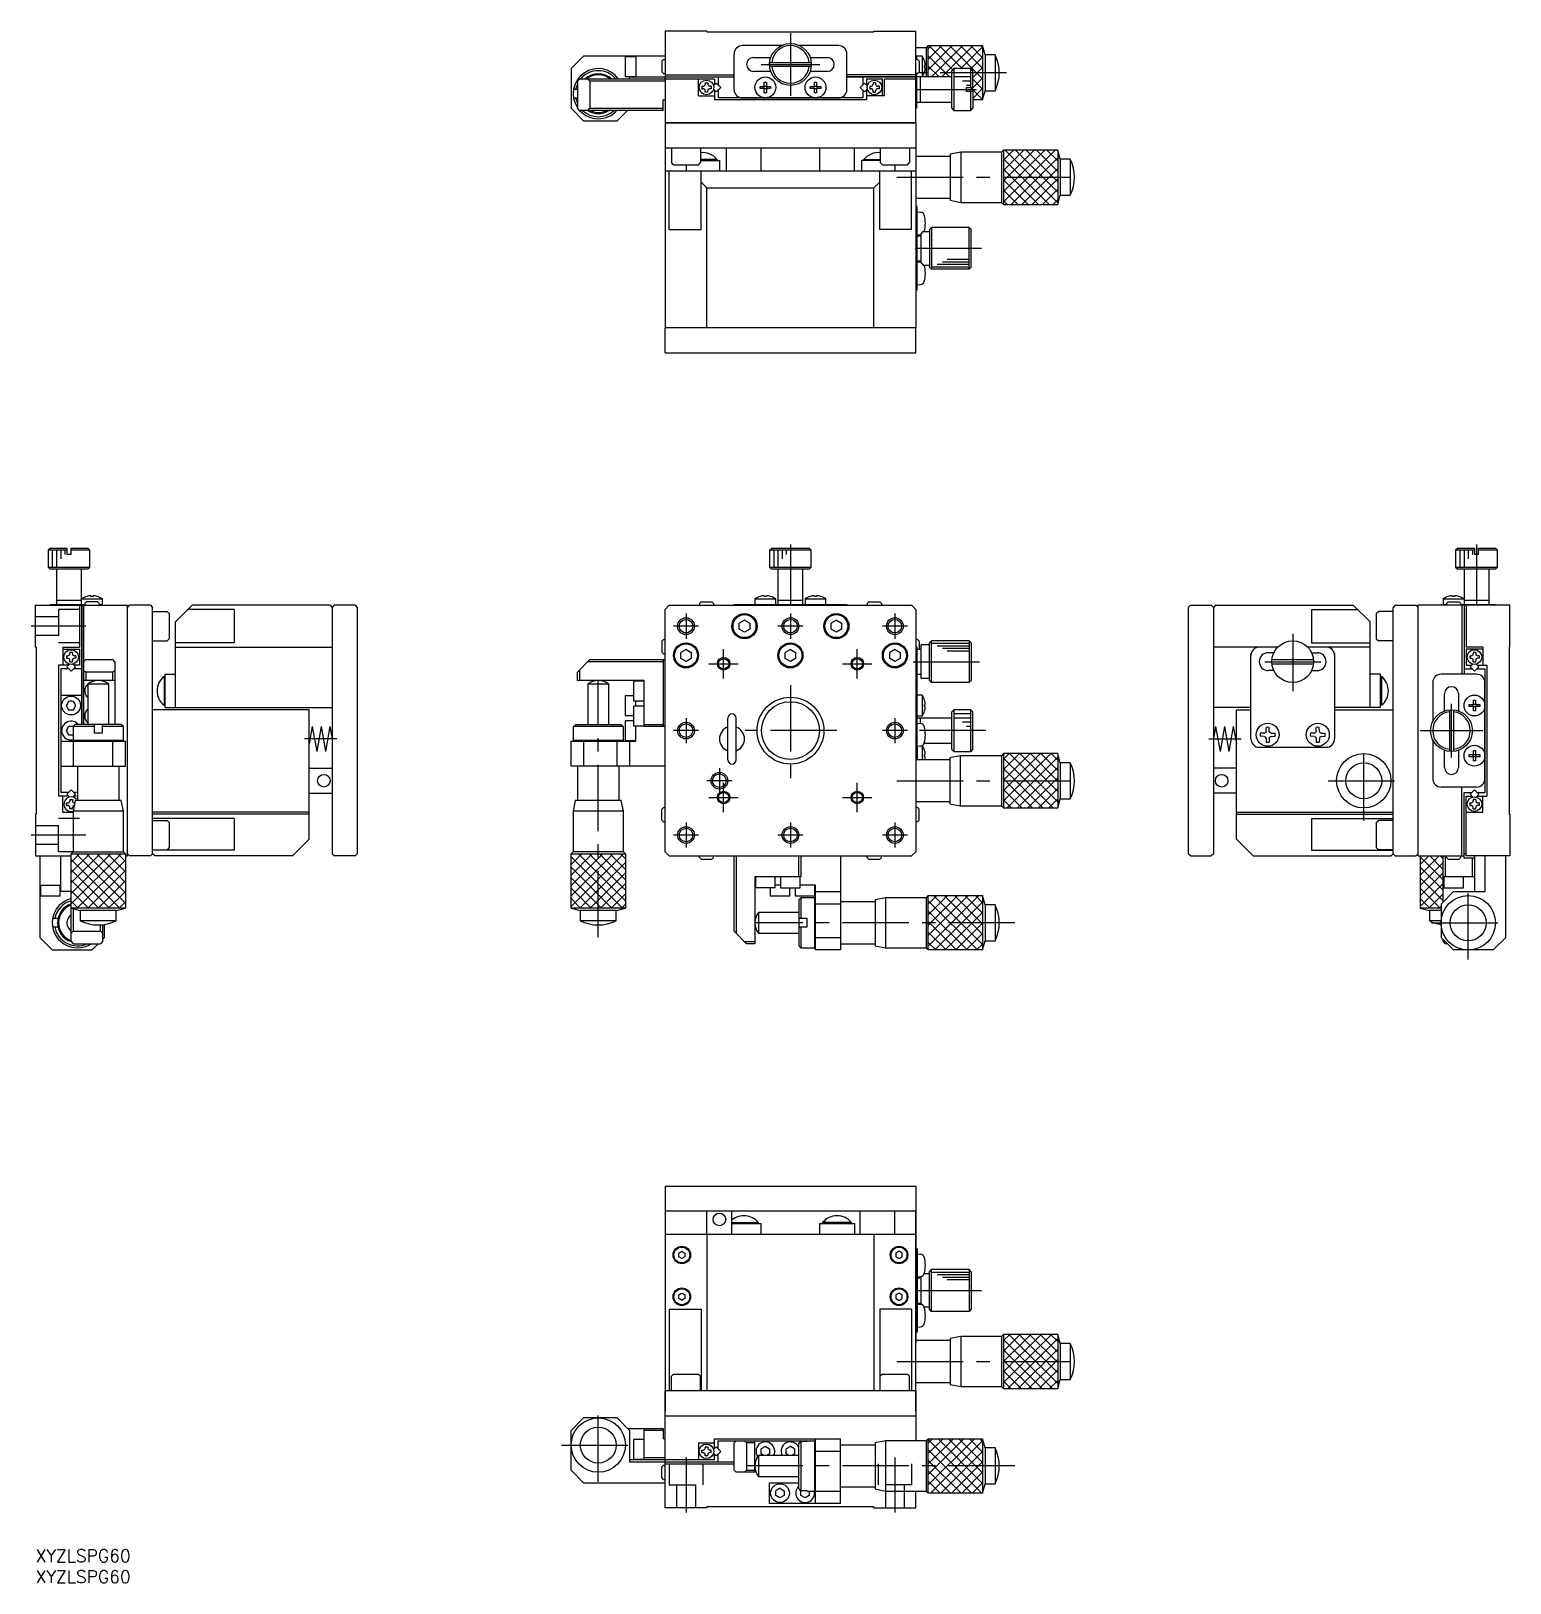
# Model space of a CAD drawing. Extents: x -1 to 353, y -8 to 363.
import ezdxf

# ---------------------------------------------------------------- set-up
doc = ezdxf.new("R2010")
doc.units = 0
doc.header["$LTSCALE"] = 0.5
doc.linetypes.add('CENTER', pattern=[50.8, 31.75, -6.35, 6.35, -6.35])
doc.linetypes.add('DASHED', pattern=[19.05, 12.7, -6.35])
for name, color, linetype in [('MSM_CENTER', 1, 'CENTER'), ('MSM_CONTINUOUS', 7, 'CONTINUOUS'), ('MSM_DASHED', 4, 'DASHED'), ('MSM_NARROW', 5, 'CONTINUOUS'), ('MSM_PART_NUMBER', 7, 'CONTINUOUS')]:
    doc.layers.add(name, color=color, linetype=linetype)
doc.styles.get("Standard").update_dxf_attribs({"font": 'txt.shx', "height": 3, "bigfont": 'bigfont.shx'})

# ---------------------------------------------------------------- blocks, each defined once
blk = doc.blocks.new('*U8')
at = {"layer": 'MSM_PART_NUMBER'}
blk.add_text('XYZLSPG60', height=3, dxfattribs=at).set_placement((0, -3))
blk = doc.blocks.new('*U9')
at = {"layer": 'MSM_PART_NUMBER'}
blk.add_text('XYZLSPG60', height=3, dxfattribs=at).set_placement((0, -8))

msp = doc.modelspace()

# ---------------------------------------------------------------- linework, layer by layer
at = {"layer": 'MSM_CENTER'}
for p, q in [((180.69, 362.92), (180.69, 347.92)), ((173.69, 355.42), (187.69, 355.42)), ((232.44, 353.42), (211.39, 353.42)), ((210.84, 349.42), (225.24, 349.42)), ((206.18, 328.42), (250.6, 328.42)), ((210.55, 311.42), (229.43, 311.42)), ((180.7, 240.54), (180.7, 225.99)), ((344.93, 240.54), (344.93, 225.99)), ((155.69, 223.99), (155.69, 217.99)), ((180.69, 223.99), (180.69, 217.99)), ((205.69, 223.99), (205.69, 217.99)), ((12.06, 220.99), (-1.1, 220.99)), ((158.69, 220.99), (152.69, 220.99)), ((183.69, 220.99), (177.69, 220.99)), ((208.69, 220.99), (202.69, 220.99)), ((300.93, 219.19), (300.93, 205.43)), ((164.69, 208.49), (164.69, 215.49)), ((196.69, 208.49), (196.69, 215.49)), ((161.19, 211.99), (168.19, 211.99)), ((193.19, 211.99), (200.19, 211.99)), ((210.05, 212.49), (228.93, 212.49)), ((294.23, 212.49), (307.67, 212.49)), ((134.69, 146.56), (134.69, 207.99)), ((180.69, 206.85), (180.69, 184.64)), ((338.93, 189.59), (338.93, 202.39)), ((155.69, 198.99), (155.69, 192.99)), ((205.69, 198.99), (205.69, 192.99)), ((72.12, 193.99), (64.38, 193.99)), ((158.69, 195.99), (152.69, 195.99)), ((191.78, 195.99), (169.83, 195.99)), ((208.69, 195.99), (202.69, 195.99)), ((227.44, 195.99), (210.69, 195.99)), ((280.81, 193.99), (288.55, 193.99)), ((331.43, 195.99), (346.43, 195.99)), ((317.93, 174.47), (317.93, 192.51)), ((163.69, 186.99), (163.69, 180.99)), ((166.69, 183.99), (160.69, 183.99)), ((164.69, 176.49), (164.69, 183.49)), ((196.69, 176.49), (196.69, 183.49)), ((206.18, 183.99), (250.48, 183.99)), ((309.41, 183.99), (326.45, 183.99)), ((161.19, 179.99), (168.19, 179.99)), ((193.19, 179.99), (200.19, 179.99)), ((12.06, 170.99), (-1.1, 170.99)), ((158.69, 170.99), (152.69, 170.99)), ((155.69, 173.99), (155.69, 167.99)), ((183.69, 170.99), (177.69, 170.99)), ((180.69, 173.99), (180.69, 167.99)), ((208.69, 170.99), (202.69, 170.99)), ((205.69, 173.99), (205.69, 167.99)), ((342.93, 141.19), (342.93, 158.79)), ((234.44, 149.99), (172.19, 149.99)), ((334.13, 149.99), (351.73, 149.99)), ((210.55, 62), (229.43, 62)), ((206.18, 45), (250.6, 45)), ((134.69, 16.2), (134.69, 33.8)), ((125.89, 25), (143.49, 25)), ((155.69, 22.06), (155.69, 8.9)), ((234.44, 20), (170.19, 20)), ((205.69, 22.06), (205.69, 8.9))]:
    msp.add_line(p, q, dxfattribs=at)
at = {"layer": 'MSM_CONTINUOUS'}
for p, q in [((160.69, 363.42), (150.69, 363.42)), ((150.69, 363.42), (150.69, 341.42)), ((160.69, 363.42), (160.69, 363.22)), ((160.69, 363.22), (200.69, 363.22)), ((200.69, 363.42), (210.69, 363.42)), ((200.69, 363.22), (200.69, 363.42)), ((210.69, 341.42), (210.69, 363.42)), ((128.19, 354.42), (131.19, 357.42)), ((150.69, 357.42), (131.19, 357.42)), ((141.09, 357.27), (141.09, 352.57)), ((143.69, 357.27), (141.09, 357.27)), ((143.69, 357.42), (143.69, 352.42)), ((150.29, 356.62), (149.89, 356.22)), ((150.29, 356.62), (150.69, 356.62)), ((167.19, 349.42), (167.19, 357.92)), ((178.51, 359.92), (169.19, 359.92)), ((171.84, 357.07), (175.97, 357.07)), ((192.19, 359.92), (182.87, 359.92)), ((185.41, 357.07), (189.54, 357.07)), ((194.19, 349.42), (194.19, 357.92)), ((213.19, 359.42), (210.69, 359.42)), ((212.23, 357.42), (210.69, 357.42)), ((211.09, 356.62), (210.69, 356.62)), ((210.84, 357.42), (210.84, 356.62)), ((211.09, 356.62), (211.49, 356.22)), ((212.23, 357.42), (212.23, 352.42)), ((213.69, 359.92), (213.19, 359.42)), ((213.19, 359.42), (213.19, 352.42)), ((213.69, 352.42), (213.69, 359.92)), ((213.69, 359.92), (226.69, 359.92)), ((227.28, 357.72), (226.69, 359.92)), ((226.69, 359.92), (226.69, 346.92)), ((227.28, 357.72), (227.28, 349.12)), ((229.69, 357.72), (227.28, 357.72)), ((229.69, 357.72), (229.69, 349.12)), ((128.19, 354.42), (128.19, 344.92)), ((149.89, 356.22), (149.89, 353.62)), ((149.89, 353.62), (150.29, 353.22)), ((150.29, 353.22), (150.69, 353.22)), ((150.69, 352.92), (167.19, 352.92)), ((175.97, 353.77), (171.84, 353.77)), ((175.71, 355.92), (185.66, 355.92)), ((185.66, 354.92), (175.71, 354.92)), ((189.54, 353.77), (185.41, 353.77)), ((210.69, 352.92), (194.19, 352.92)), ((210.69, 352.92), (194.19, 352.92)), ((211.09, 353.22), (210.69, 353.22)), ((210.84, 353.22), (210.84, 344.92)), ((211.49, 353.62), (211.09, 353.22)), ((211.49, 356.22), (211.49, 353.62)), ((212.8, 356.17), (212.81, 356.18)), ((212.8, 355.18), (212.97, 355.18)), ((212.8, 354.66), (212.8, 355.18)), ((212.97, 354.66), (212.8, 354.66)), ((212.81, 353.65), (212.8, 353.66)), ((219.84, 354.42), (219.34, 353.92)), ((219.34, 344.92), (219.34, 353.92)), ((219.84, 354.42), (219.84, 344.42)), ((223.84, 354.42), (219.84, 354.42)), ((223.84, 349.92), (223.84, 354.42)), ((224.34, 353.92), (223.84, 354.42)), ((224.34, 349.92), (224.34, 353.92)), ((129.69, 349.42), (128.77, 349.42)), ((130.19, 351.92), (129.69, 351.42)), ((129.69, 351.42), (129.69, 344.92)), ((158.69, 351.92), (130.19, 351.92)), ((132.69, 351.42), (132.19, 351.92)), ((132.69, 351.42), (132.69, 344.92)), ((150.69, 351.42), (132.69, 351.42)), ((141.09, 352.57), (143.69, 352.57)), ((142.19, 351.92), (142.19, 352.42)), ((142.19, 352.42), (167.19, 352.42)), ((158.69, 347.92), (158.69, 351.92)), ((162.49, 351.92), (158.69, 351.92)), ((159.49, 350.22), (159.79, 350.22)), ((159.49, 350.22), (159.49, 349.62)), ((159.49, 349.62), (159.79, 349.62)), ((160.29, 351.02), (160.89, 351.02)), ((160.29, 351.02), (160.29, 350.72)), ((160.89, 351.02), (160.89, 350.72)), ((161.69, 350.22), (161.39, 350.22)), ((161.69, 349.62), (161.39, 349.62)), ((161.69, 350.22), (161.69, 349.62)), ((162.29, 350.33), (162.94, 350.98)), ((162.94, 348.86), (162.29, 349.5)), ((162.49, 351.92), (162.49, 350.53)), ((162.49, 349.31), (162.49, 346.92)), ((164, 349.92), (162.94, 350.98)), ((162.94, 348.86), (164, 349.92)), ((163.39, 352.42), (163.39, 350.53)), ((163.39, 349.31), (163.39, 347.42)), ((173.43, 350.18), (174.43, 350.18)), ((173.43, 349.66), (173.43, 350.18)), ((174.43, 349.66), (173.43, 349.66)), ((174.39, 349.66), (174.39, 350.18)), ((174.43, 351.17), (174.95, 351.17)), ((174.43, 350.18), (174.43, 351.17)), ((174.43, 350.22), (174.95, 350.22)), ((174.43, 348.66), (174.43, 349.66)), ((174.95, 349.61), (174.43, 349.61)), ((174.95, 351.17), (174.95, 350.18)), ((174.95, 350.18), (175.95, 350.18)), ((174.95, 349.66), (174.95, 348.66)), ((175.95, 349.66), (174.95, 349.66)), ((174.99, 350.18), (174.99, 349.66)), ((175.95, 350.18), (175.95, 349.66)), ((185.43, 350.18), (186.43, 350.18)), ((185.43, 349.66), (185.43, 350.18)), ((186.43, 349.66), (185.43, 349.66)), ((186.39, 349.66), (186.39, 350.18)), ((186.43, 351.17), (186.95, 351.17)), ((186.43, 350.18), (186.43, 351.17)), ((186.43, 350.22), (186.95, 350.22)), ((186.43, 348.66), (186.43, 349.66)), ((186.95, 349.61), (186.43, 349.61)), ((186.95, 351.17), (186.95, 350.18)), ((186.95, 350.18), (187.95, 350.18)), ((186.95, 349.66), (186.95, 348.66)), ((187.95, 349.66), (186.95, 349.66)), ((186.99, 350.18), (186.99, 349.66)), ((187.95, 350.18), (187.95, 349.66)), ((210.69, 352.42), (194.19, 352.42)), ((194.19, 352.42), (210.69, 352.42)), ((197.38, 349.92), (198.44, 350.98)), ((198.44, 348.86), (197.38, 349.92)), ((197.99, 352.42), (197.99, 350.53)), ((197.99, 349.31), (197.99, 347.42)), ((199.09, 350.33), (198.44, 350.98)), ((198.44, 348.86), (199.09, 349.5)), ((202.69, 351.92), (198.89, 351.92)), ((198.89, 351.92), (198.89, 350.53)), ((198.89, 349.31), (198.89, 346.92)), ((199.69, 350.22), (199.69, 349.62)), ((199.69, 350.22), (199.99, 350.22)), ((199.69, 349.62), (199.99, 349.62)), ((200.49, 351.02), (200.49, 350.72)), ((201.09, 351.02), (200.49, 351.02)), ((201.09, 351.02), (201.09, 350.72)), ((201.89, 350.22), (201.59, 350.22)), ((201.89, 349.62), (201.59, 349.62)), ((201.89, 350.22), (201.89, 349.62)), ((202.69, 347.92), (202.69, 351.92)), ((210.69, 351.92), (203.19, 351.92)), ((203.19, 347.92), (203.19, 351.92)), ((219.34, 352.42), (210.84, 352.42)), ((211.84, 346.42), (211.84, 352.42)), ((222.84, 348.92), (222.84, 349.92)), ((222.84, 349.92), (224.34, 349.92)), ((128.77, 347.42), (129.69, 347.42)), ((150.19, 344.42), (150.19, 346.92)), ((150.19, 346.92), (150.69, 346.92)), ((158.69, 347.92), (162.49, 347.92)), ((160.29, 348.82), (160.29, 349.12)), ((160.89, 348.82), (160.29, 348.82)), ((160.89, 348.82), (160.89, 349.12)), ((198.89, 346.92), (162.49, 346.92)), ((197.99, 347.42), (163.39, 347.42)), ((169.19, 347.42), (192.19, 347.42)), ((174.95, 348.66), (174.43, 348.66)), ((186.95, 348.66), (186.43, 348.66)), ((203.19, 347.92), (198.89, 347.92)), ((200.49, 348.82), (200.49, 349.12)), ((200.49, 348.82), (201.09, 348.82)), ((201.09, 348.82), (201.09, 349.12)), ((210.84, 346.42), (219.34, 346.42)), ((224.34, 348.92), (222.84, 348.92)), ((223.84, 344.42), (223.84, 348.92)), ((224.34, 348.92), (224.34, 344.92)), ((226.69, 346.92), (224.34, 346.92)), ((226.69, 346.92), (227.28, 349.12)), ((227.28, 349.12), (229.69, 349.12)), ((128.19, 344.92), (131.19, 341.92)), ((130.19, 344.42), (129.69, 344.92)), ((150.19, 344.42), (130.19, 344.42)), ((131.19, 341.92), (139.19, 341.92)), ((132.19, 344.42), (132.69, 344.92)), ((132.69, 344.92), (150.19, 344.92)), ((139.19, 341.92), (141.69, 344.42)), ((210.84, 344.92), (210.69, 344.92)), ((219.34, 344.92), (219.84, 344.42)), ((219.84, 344.42), (223.84, 344.42)), ((223.84, 344.42), (224.34, 344.92)), ((150.69, 341.42), (150.69, 292.42)), ((210.69, 341.42), (150.69, 341.42)), ((150.69, 341.42), (210.69, 341.42)), ((210.69, 341.42), (210.69, 292.42)), ((210.69, 335.42), (150.69, 335.42)), ((152.19, 335.42), (152.19, 331.92)), ((159.19, 335.42), (159.19, 331.92)), ((165.39, 329.92), (165.39, 335.42)), ((173.69, 329.92), (173.69, 335.42)), ((187.69, 329.92), (187.69, 335.42)), ((195.99, 329.92), (195.99, 335.42)), ((202.19, 335.42), (202.19, 331.92)), ((209.19, 335.42), (209.19, 331.92)), ((221.44, 334.42), (218.94, 333.92)), ((221.44, 334.42), (221.44, 322.42)), ((231.19, 334.42), (221.44, 334.42)), ((231.69, 334.92), (231.19, 334.42)), ((231.19, 334.42), (231.19, 322.42)), ((231.69, 334.92), (231.69, 321.92)), ((244.69, 334.92), (231.69, 334.92)), ((244.6, 334.92), (244.69, 334.82)), ((244.69, 334.92), (244.69, 321.92)), ((245.28, 332.72), (244.69, 334.92)), ((152.69, 331.42), (152.19, 331.92)), ((152.69, 331.42), (158.69, 331.42)), ((155.69, 331.42), (155.69, 329.92)), ((158.69, 331.42), (159.19, 331.92)), ((163.14, 332.67), (159.19, 332.67)), ((159.19, 332.42), (163.69, 332.42)), ((163.14, 332.42), (163.14, 332.67)), ((163.69, 332.42), (163.69, 329.92)), ((202.19, 332.42), (197.69, 332.42)), ((197.69, 332.42), (197.69, 329.92)), ((198.24, 332.67), (202.19, 332.67)), ((198.24, 332.42), (198.24, 332.67)), ((202.69, 331.42), (202.19, 331.92)), ((202.69, 331.42), (208.69, 331.42)), ((205.69, 331.42), (205.69, 329.92)), ((208.69, 331.42), (209.19, 331.92)), ((218.94, 333.42), (210.69, 333.42)), ((218.94, 333.92), (218.94, 322.92)), ((245.28, 332.72), (245.28, 324.12)), ((247.69, 332.72), (245.28, 332.72)), ((247.69, 332.72), (247.69, 324.12)), ((150.69, 329.92), (210.69, 329.92)), ((151.69, 315.92), (151.69, 329.92)), ((159.32, 315.92), (159.32, 329.92)), ((160.69, 325.92), (159.32, 327.28)), ((200.69, 325.92), (202.06, 327.28)), ((202.06, 315.92), (202.06, 329.92)), ((209.69, 315.92), (209.69, 329.92)), ((160.69, 292.42), (160.69, 325.92)), ((160.69, 325.92), (200.69, 325.92)), ((200.69, 292.42), (200.69, 325.92)), ((210.69, 323.42), (218.94, 323.42)), ((244.69, 321.92), (245.28, 324.12)), ((245.28, 324.12), (247.69, 324.12)), ((210.99, 321.42), (210.69, 321.42)), ((210.99, 301.42), (210.99, 321.42)), ((210.99, 320.17), (211.84, 320.09)), ((218.94, 322.92), (221.44, 322.42)), ((221.44, 322.42), (231.19, 322.42)), ((231.19, 322.42), (231.69, 321.92)), ((231.69, 321.92), (244.69, 321.92)), ((151.69, 315.92), (159.32, 315.92)), ((209.69, 315.92), (202.06, 315.92)), ((214.49, 316.42), (213.99, 315.92)), ((213.99, 315.92), (213.99, 306.92)), ((223.49, 316.42), (214.49, 316.42)), ((214.49, 316.42), (214.49, 306.42)), ((223.49, 306.42), (223.49, 316.42)), ((223.99, 315.92), (223.49, 316.42)), ((223.99, 306.92), (223.99, 315.92)), ((210.99, 314.67), (211.84, 314.74)), ((210.99, 314.42), (211.99, 314.42)), ((211.99, 314.92), (212.49, 315.42)), ((211.99, 307.92), (211.99, 314.92)), ((212.49, 315.42), (213.99, 315.42)), ((210.99, 308.42), (211.99, 308.42)), ((210.99, 308.17), (211.99, 308.08)), ((211.99, 307.92), (212.49, 307.42)), ((212.49, 307.42), (213.99, 307.42)), ((213.99, 306.92), (214.49, 306.42)), ((223.49, 306.42), (214.49, 306.42)), ((223.99, 306.92), (223.49, 306.42)), ((210.99, 301.42), (210.69, 301.42)), ((210.99, 302.67), (211.84, 302.74)), ((150.69, 286.42), (150.69, 292.42)), ((210.69, 292.42), (150.69, 292.42)), ((210.69, 286.42), (210.69, 292.42)), ((150.69, 286.42), (210.69, 286.42)), ((3.5, 239.64), (3, 239.14)), ((7.5, 239.14), (3, 239.14)), ((3, 239.14), (3, 235.14)), ((3.5, 239.64), (7.5, 239.64)), ((7.5, 239.64), (7.5, 238.14)), ((8.5, 238.14), (7.5, 238.14)), ((8.5, 239.64), (12.5, 239.64)), ((8.5, 238.14), (8.5, 239.64)), ((13, 239.14), (8.5, 239.14)), ((13, 239.14), (12.5, 239.64)), ((13, 235.14), (13, 239.14)), ((175.71, 238.14), (175.69, 238.14)), ((175.69, 238.14), (175.69, 235.14)), ((175.71, 239.14), (176.22, 239.64)), ((185.66, 239.14), (175.71, 239.14)), ((175.71, 239.14), (175.71, 238.14)), ((176.22, 239.64), (185.16, 239.64)), ((185.16, 239.64), (185.66, 239.14)), ((185.66, 238.14), (185.66, 239.14)), ((185.69, 238.14), (185.66, 238.14)), ((185.69, 235.14), (185.69, 238.14)), ((340.43, 239.64), (339.93, 239.14)), ((344.43, 239.14), (339.93, 239.14)), ((339.93, 239.14), (339.93, 235.14)), ((340.43, 239.64), (344.43, 239.64)), ((344.43, 239.64), (344.43, 238.14)), ((345.43, 238.14), (344.43, 238.14)), ((345.43, 239.64), (349.43, 239.64)), ((345.43, 238.14), (345.43, 239.64)), ((349.93, 239.14), (345.43, 239.14)), ((349.93, 239.14), (349.43, 239.64)), ((349.93, 235.14), (349.93, 239.14)), ((3, 235.14), (13, 235.14)), ((3, 235.14), (3.5, 234.64)), ((12.5, 234.64), (3.5, 234.64)), ((5, 234.64), (5, 226.14)), ((11, 226.14), (11, 234.64)), ((12.5, 234.64), (13, 235.14)), ((175.69, 235.14), (185.69, 235.14)), ((175.69, 235.14), (176.19, 234.64)), ((185.19, 234.64), (176.19, 234.64)), ((177.69, 234.64), (177.69, 226.14)), ((183.69, 226.14), (183.69, 234.64)), ((185.19, 234.64), (185.69, 235.14)), ((339.93, 235.14), (340.43, 234.64)), ((339.93, 235.14), (349.93, 235.14)), ((349.43, 234.64), (340.43, 234.64)), ((341.93, 234.64), (341.93, 226.14)), ((347.93, 226.14), (347.93, 234.64)), ((349.43, 234.64), (349.93, 235.14)), ((11, 227.14), (5, 227.14)), ((11, 227.53), (16, 227.53)), ((12.2, 226.79), (11.8, 226.39)), ((14.8, 226.79), (12.2, 226.79)), ((12.24, 228.1), (12.24, 228.11)), ((13.24, 228.1), (13.24, 228.27)), ((13.76, 228.1), (13.24, 228.1)), ((13.76, 228.27), (13.76, 228.1)), ((14.76, 228.11), (14.76, 228.1)), ((15.2, 226.39), (14.8, 226.79)), ((16, 225.99), (16, 227.53)), ((158.89, 226.39), (159.29, 226.79)), ((159.29, 226.79), (158.89, 226.39)), ((159.29, 226.79), (161.89, 226.79)), ((161.89, 226.79), (162.29, 226.39)), ((162.29, 226.39), (161.89, 226.79)), ((172.19, 227.53), (177.19, 227.53)), ((172.19, 227.53), (172.19, 226.14)), ((173.43, 228.1), (173.43, 228.11)), ((174.43, 228.27), (174.43, 228.1)), ((174.95, 228.1), (174.43, 228.1)), ((174.95, 228.27), (174.95, 228.1)), ((175.95, 228.11), (175.95, 228.1)), ((177.19, 226.14), (177.19, 227.53)), ((183.69, 227.14), (177.69, 227.14)), ((184.19, 227.53), (189.19, 227.53)), ((184.19, 227.53), (184.19, 226.14)), ((185.43, 228.1), (185.43, 228.11)), ((186.43, 228.1), (186.43, 228.27)), ((186.95, 228.1), (186.43, 228.1)), ((186.95, 228.27), (186.95, 228.1)), ((187.95, 228.11), (187.95, 228.1)), ((189.19, 226.14), (189.19, 227.53)), ((199.09, 226.39), (199.49, 226.79)), ((199.49, 226.79), (199.09, 226.39)), ((199.49, 226.79), (202.09, 226.79)), ((202.09, 226.79), (202.49, 226.39)), ((202.49, 226.39), (202.09, 226.79)), ((336.93, 227.53), (341.93, 227.53)), ((336.93, 227.53), (336.93, 225.99)), ((338.13, 226.79), (337.73, 226.39)), ((338.13, 226.79), (340.73, 226.79)), ((338.17, 228.1), (338.17, 228.11)), ((339.17, 228.27), (339.17, 228.1)), ((339.69, 228.1), (339.17, 228.1)), ((339.69, 228.27), (339.69, 228.1)), ((340.69, 228.11), (340.69, 228.1)), ((340.73, 226.79), (341.13, 226.39)), ((347.93, 227.14), (341.93, 227.14)), ((0, 215.99), (0, 225.99)), ((0, 225.99), (22, 225.99)), ((3.5, 226.14), (11.8, 226.14)), ((3.5, 225.99), (3.5, 226.14)), ((10.5, 225.99), (10.5, 215.99)), ((11, 225.99), (11, 197.49)), ((11.5, 225.99), (11.5, 197.49)), ((11.5, 197.49), (11.5, 225.99)), ((11.8, 226.39), (11.8, 225.99)), ((15.2, 226.39), (15.2, 225.99)), ((15.2, 226.14), (16, 226.14)), ((22, 165.99), (22, 225.99)), ((22, 225.49), (22.5, 225.99)), ((22, 166.49), (22, 225.49)), ((27.5, 225.99), (22.5, 225.99)), ((27.5, 225.99), (28, 225.49)), ((28, 166.49), (28, 225.49)), ((28, 224.49), (31.5, 224.49)), ((32, 223.99), (31.5, 224.49)), ((32, 223.99), (32, 217.99)), ((33.5, 221.99), (37.5, 225.99)), ((47.5, 224.99), (36.5, 224.99)), ((70.5, 225.99), (37.5, 225.99)), ((47.5, 224.99), (47.5, 216.99)), ((70.5, 225.99), (71, 225.49)), ((71.5, 225.99), (71, 225.49)), ((71, 225.49), (71, 166.49)), ((76.5, 225.99), (71.5, 225.99)), ((76.5, 225.99), (77, 225.49)), ((77, 225.49), (77, 166.49)), ((150.69, 224.99), (151.69, 225.99)), ((150.69, 166.99), (150.69, 224.99)), ((151.69, 225.99), (209.69, 225.99)), ((158.89, 226.39), (158.89, 225.99)), ((158.89, 226.39), (158.89, 225.99)), ((162.29, 226.39), (162.29, 225.99)), ((162.29, 226.39), (162.29, 225.99)), ((167.19, 225.99), (167.19, 226.14)), ((167.19, 226.14), (194.19, 226.14)), ((194.19, 226.14), (194.19, 225.99)), ((199.09, 226.39), (199.09, 225.99)), ((199.09, 226.39), (199.09, 225.99)), ((202.49, 226.39), (202.49, 225.99)), ((202.49, 226.39), (202.49, 225.99)), ((209.69, 225.99), (210.69, 224.99)), ((210.69, 224.99), (210.69, 166.99)), ((276.43, 225.99), (275.93, 225.49)), ((275.93, 225.49), (275.93, 166.49)), ((276.43, 225.99), (281.43, 225.99)), ((281.43, 225.99), (281.93, 225.49)), ((282.43, 225.99), (281.93, 225.49)), ((281.93, 225.49), (281.93, 166.49)), ((282.43, 225.99), (315.43, 225.99)), ((305.43, 224.99), (316.43, 224.99)), ((305.43, 224.99), (305.43, 216.99)), ((319.43, 221.99), (315.43, 225.99)), ((320.93, 223.99), (321.43, 224.49)), ((320.93, 223.99), (320.93, 217.99)), ((324.93, 224.49), (321.43, 224.49)), ((325.43, 225.99), (324.93, 225.49)), ((324.93, 166.49), (324.93, 225.49)), ((325.43, 225.99), (330.43, 225.99)), ((330.93, 225.49), (330.43, 225.99)), ((352.93, 225.99), (330.93, 225.99)), ((330.93, 165.99), (330.93, 225.99)), ((330.93, 166.49), (330.93, 225.49)), ((336.93, 226.14), (337.73, 226.14)), ((337.73, 226.39), (337.73, 225.99)), ((341.13, 226.39), (341.13, 225.99)), ((341.13, 226.14), (349.43, 226.14)), ((341.43, 225.99), (341.43, 209.49)), ((341.93, 225.99), (341.93, 209.49)), ((342.43, 225.99), (342.43, 215.99)), ((349.43, 226.14), (349.43, 225.99)), ((352.93, 215.99), (352.93, 225.99)), ((33.5, 201.49), (33.5, 221.99)), ((169.69, 222.42), (168.45, 221.71)), ((168.45, 220.27), (168.45, 221.71)), ((169.69, 219.55), (168.45, 220.27)), ((169.69, 222.42), (170.93, 221.71)), ((170.93, 220.27), (169.69, 219.55)), ((170.93, 221.71), (170.93, 220.27)), ((191.69, 222.42), (190.45, 221.71)), ((190.45, 220.27), (190.45, 221.71)), ((191.69, 219.55), (190.45, 220.27)), ((191.69, 222.42), (192.93, 221.71)), ((192.93, 220.27), (191.69, 219.55)), ((192.93, 221.71), (192.93, 220.27)), ((319.43, 201.49), (319.43, 221.99)), ((0.2, 215.99), (0, 215.99)), ((0.2, 175.99), (0.2, 215.99)), ((6.5, 215.99), (6.5, 211.69)), ((6.5, 215.99), (10.5, 215.99)), ((6.5, 215.49), (10.5, 215.49)), ((10.5, 215.49), (10.5, 211.69)), ((28, 217.49), (31.5, 217.49)), ((32, 217.99), (31.5, 217.49)), ((47.5, 216.99), (33.5, 216.99)), ((33.5, 215.99), (71, 215.99)), ((58.57, 215.99), (63, 215.99)), ((149.89, 217.39), (150.29, 217.79)), ((149.89, 217.39), (149.89, 214.79)), ((150.29, 217.79), (150.69, 217.79)), ((155.69, 215.42), (154.45, 214.71)), ((155.69, 215.42), (156.93, 214.71)), ((180.69, 215.42), (179.45, 214.71)), ((180.69, 215.42), (181.93, 214.71)), ((205.69, 215.42), (204.45, 214.71)), ((205.69, 215.42), (206.93, 214.71)), ((211.09, 217.79), (210.69, 217.79)), ((210.99, 215.99), (210.69, 215.99)), ((210.99, 191.99), (210.99, 215.99)), ((210.99, 215.49), (211.99, 215.49)), ((211.49, 217.39), (211.09, 217.79)), ((211.49, 217.39), (211.49, 215.49)), ((213.99, 216.49), (211.99, 216.49)), ((211.99, 208.49), (211.99, 216.49)), ((213.99, 216.99), (214.49, 217.49)), ((213.99, 207.99), (213.99, 216.99)), ((223.49, 217.49), (214.49, 217.49)), ((214.49, 207.49), (214.49, 217.49)), ((223.49, 217.49), (223.49, 207.49)), ((223.99, 216.99), (223.49, 217.49)), ((223.99, 216.99), (223.99, 207.99)), ((297.36, 215.99), (281.93, 215.99)), ((294.36, 215.99), (289.93, 215.99)), ((319.43, 215.99), (304.5, 215.99)), ((305.43, 216.99), (319.43, 216.99)), ((320.93, 217.99), (321.43, 217.49)), ((324.93, 217.49), (321.43, 217.49)), ((346.43, 215.99), (342.43, 215.99)), ((342.43, 215.49), (342.43, 211.69)), ((346.43, 215.49), (342.43, 215.49)), ((346.43, 215.99), (346.43, 211.69)), ((352.73, 215.99), (352.93, 215.99)), ((352.73, 215.99), (352.73, 175.99)), ((7.4, 213.89), (7.4, 213.29)), ((7.4, 213.89), (7.7, 213.89)), ((7.4, 213.29), (7.7, 213.29)), ((7.44, 211.24), (8.09, 211.89)), ((8.8, 214.69), (8.2, 214.69)), ((8.2, 214.69), (8.2, 214.39)), ((8.2, 212.49), (8.2, 212.79)), ((8.2, 212.49), (8.8, 212.49)), ((8.8, 214.69), (8.8, 214.39)), ((8.8, 212.49), (8.8, 212.79)), ((8.91, 211.89), (9.56, 211.24)), ((9.6, 213.89), (9.3, 213.89)), ((9.6, 213.29), (9.3, 213.29)), ((9.6, 213.89), (9.6, 213.29)), ((12, 212.99), (11.5, 212.49)), ((12, 212.99), (18.5, 212.99)), ((19, 212.49), (18.5, 212.99)), ((19, 212.49), (19, 197.49)), ((129.69, 209.99), (132.69, 212.99)), ((150.19, 212.49), (132.19, 212.49)), ((132.69, 212.99), (150.69, 212.99)), ((150.29, 214.39), (149.89, 214.79)), ((150.19, 212.99), (150.19, 196.99)), ((150.29, 214.39), (150.69, 214.39)), ((154.45, 213.27), (154.45, 214.71)), ((155.69, 212.55), (154.45, 213.27)), ((156.93, 213.27), (155.69, 212.55)), ((156.93, 214.71), (156.93, 213.27)), ((179.45, 213.27), (179.45, 214.71)), ((180.69, 212.55), (179.45, 213.27)), ((181.93, 213.27), (180.69, 212.55)), ((181.93, 214.71), (181.93, 213.27)), ((204.45, 213.27), (204.45, 214.71)), ((205.69, 212.55), (204.45, 213.27)), ((206.93, 213.27), (205.69, 212.55)), ((206.93, 214.71), (206.93, 213.27)), ((290.93, 193.99), (290.93, 214.49)), ((296.41, 214.64), (295.08, 214.64)), ((295.95, 212.99), (305.9, 212.99)), ((295.95, 211.99), (305.9, 211.99)), ((305.44, 214.64), (306.78, 214.64)), ((310.93, 214.49), (310.93, 193.99)), ((343.33, 213.89), (343.33, 213.29)), ((343.33, 213.89), (343.63, 213.89)), ((343.33, 213.29), (343.63, 213.29)), ((344.02, 211.89), (343.37, 211.24)), ((344.73, 214.69), (344.13, 214.69)), ((344.13, 214.69), (344.13, 214.39)), ((344.13, 212.49), (344.13, 212.79)), ((344.13, 212.49), (344.73, 212.49)), ((344.73, 214.69), (344.73, 214.39)), ((344.73, 212.49), (344.73, 212.79)), ((345.49, 211.24), (344.84, 211.89)), ((345.53, 213.89), (345.23, 213.89)), ((345.53, 213.29), (345.23, 213.29)), ((345.53, 213.89), (345.53, 213.29)), ((5.5, 211.69), (5.5, 180.29)), ((7.89, 211.69), (5.5, 211.69)), ((6, 210.79), (6, 181.19)), ((7.89, 210.79), (6, 210.79)), ((7.44, 211.24), (8.5, 210.18)), ((8.5, 210.18), (9.56, 211.24)), ((10.5, 211.69), (9.11, 211.69)), ((11, 210.79), (9.11, 210.79)), ((11.5, 210.49), (12, 209.99)), ((18.5, 209.99), (12, 209.99)), ((12, 209.99), (12, 207.99)), ((18.5, 209.99), (19, 210.49)), ((18.5, 207.99), (18.5, 209.99)), ((31, 208.94), (30.75, 208.94)), ((30.75, 208.94), (30.75, 202.04)), ((31, 209.49), (33.5, 209.49)), ((31, 201.49), (31, 209.49)), ((129.69, 207.99), (129.69, 209.99)), ((130.19, 210.49), (130.19, 207.99)), ((210.99, 209.49), (211.99, 209.49)), ((213.99, 208.49), (211.99, 208.49)), ((296.41, 210.34), (295.08, 210.34)), ((305.44, 210.34), (306.78, 210.34)), ((321.93, 209.49), (319.43, 209.49)), ((321.93, 201.49), (321.93, 209.49)), ((321.93, 208.94), (322.18, 208.94)), ((322.18, 208.94), (322.18, 202.04)), ((344.93, 209.49), (336.43, 209.49)), ((341.93, 210.79), (343.82, 210.79)), ((342.43, 211.69), (343.82, 211.69)), ((344.43, 210.18), (343.37, 211.24)), ((345.49, 211.24), (344.43, 210.18)), ((345.04, 211.69), (347.43, 211.69)), ((345.04, 210.79), (346.93, 210.79)), ((346.93, 210.79), (346.93, 181.19)), ((347.43, 211.69), (347.43, 180.29)), ((6, 204.49), (11, 204.49)), ((19, 207.99), (11.5, 207.99)), ((17.5, 207.11), (12.5, 207.11)), ((12.5, 207.11), (12.5, 197.49)), ((17.5, 197.49), (17.5, 207.11)), ((145.69, 207.99), (129.69, 207.99)), ((132.19, 207.11), (132.19, 197.49)), ((137.19, 207.11), (132.19, 207.11)), ((137.19, 197.49), (137.19, 207.11)), ((143.09, 204.34), (141.09, 204.34)), ((141.09, 204.34), (141.09, 199.64)), ((143.09, 207.84), (143.09, 203.14)), ((145.69, 207.84), (143.09, 207.84)), ((145.69, 196.99), (145.69, 207.99)), ((212.23, 204.49), (210.99, 204.49)), ((212.23, 204.49), (212.23, 199.49)), ((214.49, 207.49), (213.99, 207.99)), ((223.49, 207.49), (214.49, 207.49)), ((223.99, 207.99), (223.49, 207.49)), ((334.43, 207.49), (334.43, 198.17)), ((337.28, 200.71), (337.28, 204.84)), ((340.58, 204.84), (340.58, 200.71)), ((346.93, 184.49), (346.93, 207.49)), ((65.5, 200.99), (28, 200.99)), ((30.75, 202.04), (31, 202.04)), ((31, 201.49), (71, 201.49)), ((65.5, 169.99), (65.5, 200.99)), ((143.09, 203.14), (145.69, 203.14)), ((143.09, 201.84), (143.09, 197.14)), ((145.69, 201.84), (143.09, 201.84)), ((143.69, 201.84), (143.69, 203.14)), ((212.8, 203.25), (212.81, 203.25)), ((212.8, 202.25), (212.97, 202.25)), ((212.8, 201.73), (212.8, 202.25)), ((212.97, 201.73), (212.8, 201.73)), ((212.81, 200.73), (212.8, 200.73)), ((219.84, 200.99), (219.34, 200.49)), ((219.84, 200.99), (219.84, 190.99)), ((222.84, 200.99), (219.84, 200.99)), ((222.84, 200.96), (222.84, 200.99)), ((223.84, 200.96), (222.84, 200.96)), ((223.84, 191.01), (223.84, 200.96)), ((223.84, 200.96), (224.34, 200.46)), ((290.93, 201.49), (281.93, 201.49)), ((287.43, 169.99), (287.43, 200.99)), ((287.43, 200.99), (290.93, 200.99)), ((321.93, 201.49), (310.93, 201.49)), ((310.93, 200.99), (324.93, 200.99)), ((322.18, 202.04), (321.93, 202.04)), ((338.43, 200.96), (338.43, 191.01)), ((339.43, 200.96), (339.43, 191.01)), ((343.17, 202.25), (344.17, 202.25)), ((343.17, 201.73), (343.17, 202.25)), ((344.17, 201.73), (343.17, 201.73)), ((344.13, 201.73), (344.13, 202.25)), ((344.17, 203.25), (344.69, 203.25)), ((344.17, 202.25), (344.17, 203.25)), ((344.17, 202.29), (344.69, 202.29)), ((344.17, 200.73), (344.17, 201.73)), ((344.69, 201.69), (344.17, 201.69)), ((344.69, 200.73), (344.17, 200.73)), ((344.69, 203.25), (344.69, 202.25)), ((344.69, 202.25), (345.69, 202.25)), ((344.69, 201.73), (344.69, 200.73)), ((345.69, 201.73), (344.69, 201.73)), ((344.73, 202.25), (344.73, 201.73)), ((345.69, 202.25), (345.69, 201.73)), ((9.5, 197.49), (9, 196.99)), ((14, 196.99), (9, 196.99)), ((9, 196.99), (9, 193.69)), ((20.5, 197.49), (9.5, 197.49)), ((14, 197.49), (14, 195.49)), ((16, 195.49), (16, 197.49)), ((21, 196.99), (16, 196.99)), ((21, 196.99), (20.5, 197.49)), ((21, 193.69), (21, 196.99)), ((66.24, 196.99), (65.5, 192.79)), ((66.24, 196.99), (67.3, 190.99)), ((68.36, 196.99), (67.3, 190.99)), ((68.36, 196.99), (69.41, 190.99)), ((70.47, 196.99), (69.41, 190.99)), ((70.47, 196.99), (71, 193.99)), ((128.77, 196.99), (129.28, 197.49)), ((128.77, 195.49), (128.77, 196.99)), ((140.61, 196.99), (128.77, 196.99)), ((129.28, 197.49), (140.1, 197.49)), ((140.1, 197.49), (140.61, 196.99)), ((140.61, 196.99), (140.61, 195.49)), ((141.09, 199.64), (143.09, 199.64)), ((141.09, 198.34), (141.09, 193.64)), ((143.09, 198.34), (141.09, 198.34)), ((143.09, 197.14), (145.69, 197.14)), ((143.69, 193.49), (143.69, 197.14)), ((145.69, 197.49), (150.19, 197.49)), ((150.69, 196.99), (145.69, 196.99)), ((165.69, 188.99), (165.69, 198.99)), ((167.69, 188.99), (167.69, 198.99)), ((210.99, 199.49), (212.23, 199.49)), ((219.34, 198.99), (210.99, 198.99)), ((210.99, 197.74), (211.84, 197.66)), ((211.84, 197.66), (211.84, 198.99)), ((219.34, 191.49), (219.34, 200.49)), ((224.34, 191.52), (224.34, 200.46)), ((282.46, 196.99), (281.93, 193.99)), ((282.46, 196.99), (283.52, 190.99)), ((284.57, 196.99), (283.52, 190.99)), ((284.57, 196.99), (285.63, 190.99)), ((286.69, 196.99), (285.63, 190.99)), ((286.69, 196.99), (287.43, 192.79)), ((6, 193.49), (21.5, 193.49)), ((9, 193.69), (21, 193.69)), ((9, 193.49), (9, 187.49)), ((14, 195.49), (16, 195.49)), ((18.5, 187.49), (18.5, 193.49)), ((20.8, 193.49), (21, 193.69)), ((21.5, 187.49), (21.5, 193.49)), ((128.19, 187.49), (128.19, 193.49)), ((128.19, 193.49), (143.69, 193.49)), ((128.69, 195.49), (128.77, 195.49)), ((128.69, 195.49), (128.69, 193.69)), ((128.69, 193.69), (140.69, 193.69)), ((128.69, 193.69), (128.89, 193.49)), ((131.19, 193.49), (131.19, 187.49)), ((139.19, 187.49), (139.19, 193.49)), ((140.49, 193.49), (140.69, 193.69)), ((140.61, 195.49), (140.69, 195.49)), ((140.69, 193.69), (140.69, 195.49)), ((141.09, 193.64), (143.69, 193.64)), ((142.19, 193.49), (142.19, 187.49)), ((294.1, 195.37), (293.17, 195.35)), ((294.1, 194.61), (293.17, 194.63)), ((294.1, 195.37), (294.43, 195.53)), ((294.1, 194.61), (294.43, 194.45)), ((294.55, 195.81), (294.43, 195.53)), ((294.55, 194.17), (294.43, 194.45)), ((294.55, 195.81), (294.57, 196.75)), ((294.55, 194.17), (294.57, 193.23)), ((295.31, 195.81), (295.29, 196.75)), ((295.31, 194.17), (295.29, 193.23)), ((295.31, 195.81), (295.43, 195.53)), ((295.31, 194.17), (295.43, 194.45)), ((295.76, 195.37), (295.43, 195.53)), ((295.76, 194.61), (295.43, 194.45)), ((295.76, 195.37), (296.69, 195.35)), ((295.76, 194.61), (296.69, 194.63)), ((306.1, 195.37), (305.17, 195.35)), ((306.1, 194.61), (305.17, 194.63)), ((306.1, 195.37), (306.43, 195.53)), ((306.1, 194.61), (306.43, 194.45)), ((306.55, 195.81), (306.43, 195.53)), ((306.55, 194.17), (306.43, 194.45)), ((306.55, 195.81), (306.57, 196.75)), ((306.55, 194.17), (306.57, 193.23)), ((307.31, 195.81), (307.29, 196.75)), ((307.31, 194.17), (307.29, 193.23)), ((307.31, 195.81), (307.43, 195.53)), ((307.31, 194.17), (307.43, 194.45)), ((307.76, 195.37), (307.43, 195.53)), ((307.76, 194.61), (307.43, 194.45)), ((307.76, 195.37), (308.69, 195.35)), ((307.76, 194.61), (308.69, 194.63)), ((334.43, 193.81), (334.43, 184.49)), ((210.99, 191.99), (210.69, 191.99)), ((210.99, 192.24), (211.84, 192.32)), ((210.99, 191.99), (210.99, 188.99)), ((212.23, 192.44), (212.23, 188.99)), ((212.7, 192.99), (219.34, 192.99)), ((212.8, 191.25), (212.81, 191.25)), ((212.8, 190.25), (212.97, 190.25)), ((212.8, 189.73), (212.8, 190.25)), ((212.97, 189.73), (212.8, 189.73)), ((221.32, 189.99), (218.82, 189.49)), ((218.82, 189.49), (218.82, 178.49)), ((219.34, 191.49), (219.84, 190.99)), ((219.84, 190.99), (222.84, 190.99)), ((221.32, 189.99), (221.32, 177.99)), ((231.19, 189.99), (221.32, 189.99)), ((222.84, 191.01), (223.84, 191.01)), ((222.84, 190.99), (222.84, 191.01)), ((224.34, 191.52), (223.84, 191.01)), ((231.69, 190.49), (231.19, 189.99)), ((231.19, 189.99), (231.19, 177.99)), ((231.69, 190.49), (231.69, 177.49)), ((244.69, 190.49), (231.69, 190.49)), ((244.69, 190.49), (244.69, 177.49)), ((245.28, 188.29), (244.69, 190.49)), ((292.93, 191.99), (308.93, 191.99)), ((337.28, 187.14), (337.28, 191.27)), ((340.58, 191.27), (340.58, 187.14)), ((343.17, 190.25), (344.17, 190.25)), ((343.17, 189.73), (343.17, 190.25)), ((344.17, 189.73), (343.17, 189.73)), ((344.13, 189.73), (344.13, 190.25)), ((344.17, 191.25), (344.69, 191.25)), ((344.17, 190.25), (344.17, 191.25)), ((344.17, 190.29), (344.69, 190.29)), ((344.17, 188.73), (344.17, 189.73)), ((344.69, 189.69), (344.17, 189.69)), ((344.69, 191.25), (344.69, 190.25)), ((344.69, 190.25), (345.69, 190.25)), ((344.69, 189.73), (344.69, 188.73)), ((345.69, 189.73), (344.69, 189.73)), ((344.73, 190.25), (344.73, 189.73)), ((345.69, 190.25), (345.69, 189.73)), ((6, 187.49), (21.5, 187.49)), ((10, 187.49), (10, 179.24)), ((20, 179.24), (20, 187.49)), ((65.5, 186.99), (71, 186.99)), ((150.69, 187.49), (128.19, 187.49)), ((129.69, 187.49), (129.69, 179.24)), ((139.69, 179.24), (139.69, 187.49)), ((218.82, 188.99), (210.69, 188.99)), ((245.28, 188.29), (245.28, 179.69)), ((247.69, 188.29), (245.28, 188.29)), ((247.69, 188.29), (247.69, 179.69)), ((287.43, 186.99), (281.93, 186.99)), ((344.69, 188.73), (344.17, 188.73)), ((344.93, 182.49), (336.43, 182.49)), ((341.43, 165.99), (341.43, 182.49)), ((7.89, 180.29), (5.5, 180.29)), ((7.89, 181.19), (6, 181.19)), ((6.5, 176.49), (6.5, 180.29)), ((7.4, 178.09), (7.4, 178.69)), ((7.4, 178.69), (7.7, 178.69)), ((7.44, 180.74), (8.5, 181.8)), ((7.44, 180.74), (8.09, 180.09)), ((8.2, 179.49), (8.2, 179.19)), ((8.2, 179.49), (8.8, 179.49)), ((8.5, 181.8), (9.56, 180.74)), ((8.8, 179.49), (8.8, 179.19)), ((8.91, 180.09), (9.56, 180.74)), ((9.5, 179.24), (9, 176.74)), ((9.75, 181.19), (9.11, 181.19)), ((9.75, 180.29), (9.11, 180.29)), ((20.5, 179.24), (9.5, 179.24)), ((21, 176.74), (20.5, 179.24)), ((65.5, 180.99), (71, 180.99)), ((129.19, 179.24), (128.69, 176.74)), ((140.19, 179.24), (129.19, 179.24)), ((140.69, 176.74), (140.19, 179.24)), ((210.69, 178.99), (218.82, 178.99)), ((218.82, 178.49), (221.32, 177.99)), ((244.69, 177.49), (245.28, 179.69)), ((245.28, 179.69), (247.69, 179.69)), ((287.43, 180.99), (281.93, 180.99)), ((341.93, 181.19), (343.82, 181.19)), ((341.93, 165.49), (341.93, 181.19)), ((342.43, 165.99), (342.43, 180.29)), ((342.43, 180.29), (343.82, 180.29)), ((343.33, 178.69), (343.33, 178.09)), ((343.33, 178.69), (343.63, 178.69)), ((344.43, 181.8), (343.37, 180.74)), ((344.02, 180.09), (343.37, 180.74)), ((344.73, 179.49), (344.13, 179.49)), ((344.13, 179.49), (344.13, 179.19)), ((345.49, 180.74), (344.43, 181.8)), ((344.73, 179.49), (344.73, 179.19)), ((345.49, 180.74), (344.84, 180.09)), ((345.04, 181.19), (346.93, 181.19)), ((345.04, 180.29), (347.43, 180.29)), ((345.53, 178.69), (345.23, 178.69)), ((345.53, 178.69), (345.53, 178.09)), ((346.43, 176.49), (346.43, 180.29)), ((0, 175.99), (0, 165.99)), ((0.2, 175.99), (0, 175.99)), ((6.5, 176.49), (9, 176.49)), ((7.4, 178.09), (7.7, 178.09)), ((8.2, 177.29), (8.2, 177.59)), ((8.8, 177.29), (8.2, 177.29)), ((8.8, 177.29), (8.8, 177.59)), ((21, 176.74), (9, 176.74)), ((9, 176.74), (9, 166.99)), ((21, 166.99), (21, 176.74)), ((65.5, 176.48), (28, 176.48)), ((65.5, 175.99), (28, 175.99)), ((47.5, 174.99), (28, 174.99)), ((47.5, 174.99), (47.5, 167.35)), ((128.69, 176.74), (128.69, 166.99)), ((140.69, 176.74), (128.69, 176.74)), ((140.69, 166.99), (140.69, 176.74)), ((149.89, 177.19), (150.29, 177.59)), ((149.89, 174.59), (149.89, 177.19)), ((150.29, 174.19), (149.89, 174.59)), ((150.29, 177.59), (150.69, 177.59)), ((211.09, 177.59), (210.69, 177.59)), ((211.49, 177.19), (211.09, 177.59)), ((211.09, 174.19), (211.49, 174.59)), ((211.49, 174.59), (211.49, 177.19)), ((221.32, 177.99), (231.19, 177.99)), ((231.19, 177.99), (231.69, 177.49)), ((231.69, 177.49), (244.69, 177.49)), ((287.43, 176.48), (324.93, 176.48)), ((287.43, 175.99), (324.93, 175.99)), ((305.43, 174.99), (324.93, 174.99)), ((305.43, 174.99), (305.43, 167.35)), ((342.43, 176.49), (346.43, 176.49)), ((343.33, 178.09), (343.63, 178.09)), ((344.13, 177.29), (344.13, 177.59)), ((344.13, 177.29), (344.73, 177.29)), ((344.73, 177.29), (344.73, 177.59)), ((345.53, 178.09), (345.23, 178.09)), ((352.73, 175.99), (352.93, 175.99)), ((352.93, 175.99), (352.93, 165.99)), ((28, 174.49), (31.5, 174.49)), ((32, 173.99), (31.5, 174.49)), ((32, 173.99), (32, 167.99)), ((150.29, 174.19), (150.69, 174.19)), ((211.09, 174.19), (210.69, 174.19)), ((320.93, 173.99), (321.43, 174.49)), ((320.93, 173.99), (320.93, 167.99)), ((324.93, 174.49), (321.43, 174.49)), ((28, 167.49), (31.5, 167.49)), ((47.5, 167.35), (28, 167.35)), ((32, 167.99), (31.5, 167.49)), ((65.5, 169.99), (61.5, 165.99)), ((287.43, 169.99), (291.43, 165.99)), ((305.43, 167.35), (324.93, 167.35)), ((320.93, 167.99), (321.43, 167.49)), ((324.93, 167.49), (321.43, 167.49)), ((0, 165.99), (8.48, 165.99)), ((1, 165.99), (1, 146.49)), ((6, 157.49), (6, 165.99)), ((9, 166.99), (8.5, 166.49)), ((8.5, 153.49), (8.5, 166.49)), ((8.5, 166.49), (21.5, 166.49)), ((9, 166.99), (21, 166.99)), ((21.5, 166.49), (21, 166.99)), ((21.5, 166.49), (21.5, 153.49)), ((21.52, 165.99), (22, 165.99)), ((22.5, 165.99), (22, 166.49)), ((27.5, 165.99), (22.5, 165.99)), ((27.5, 165.99), (28, 166.49)), ((28.5, 165.99), (28, 166.49)), ((61.5, 165.99), (28.5, 165.99)), ((71, 166.49), (71.5, 165.99)), ((76.5, 165.99), (71.5, 165.99)), ((76.5, 165.99), (77, 166.49)), ((128.69, 166.99), (128.19, 166.49)), ((128.19, 153.49), (128.19, 166.49)), ((128.19, 166.49), (141.19, 166.49)), ((140.69, 166.99), (128.69, 166.99)), ((141.19, 166.49), (140.69, 166.99)), ((141.19, 166.49), (141.19, 153.49)), ((151.69, 165.99), (150.69, 166.99)), ((151.69, 165.99), (209.69, 165.99)), ((158.89, 165.59), (158.89, 165.99)), ((159.29, 165.19), (158.89, 165.59)), ((159.29, 165.19), (161.89, 165.19)), ((162.29, 165.59), (161.89, 165.19)), ((162.29, 165.59), (162.29, 165.99)), ((167.19, 147.99), (167.19, 165.99)), ((167.69, 165.99), (167.69, 147.49)), ((182.69, 160.99), (182.69, 165.99)), ((183.19, 165.99), (183.19, 160.99)), ((192.69, 165.99), (192.69, 143.49)), ((199.09, 165.59), (199.09, 165.99)), ((199.49, 165.19), (199.09, 165.59)), ((199.49, 165.19), (202.09, 165.19)), ((202.49, 165.59), (202.09, 165.19)), ((202.49, 165.59), (202.49, 165.99)), ((210.69, 166.99), (209.69, 165.99)), ((276.43, 165.99), (275.93, 166.49)), ((276.43, 165.99), (281.43, 165.99)), ((281.93, 166.49), (281.43, 165.99)), ((291.43, 165.99), (324.43, 165.99)), ((324.43, 165.99), (324.93, 166.49)), ((325.43, 165.99), (324.93, 166.49)), ((325.43, 165.99), (330.43, 165.99)), ((330.43, 165.99), (330.93, 166.49)), ((330.93, 165.99), (341.93, 165.99)), ((331.43, 165.99), (331.43, 153.49)), ((336.93, 154.99), (336.93, 165.99)), ((337.43, 165.99), (337.43, 160.99)), ((337.73, 165.59), (337.73, 165.99)), ((337.73, 165.59), (338.13, 165.19)), ((338.13, 165.19), (340.73, 165.19)), ((340.73, 165.19), (341.13, 165.59)), ((341.13, 165.59), (341.13, 165.99)), ((342.43, 166.49), (341.93, 166.49)), ((344.43, 165.49), (341.93, 165.49)), ((352.93, 165.99), (342.43, 165.99)), ((343.93, 160.99), (343.93, 165.49)), ((344.43, 165.99), (344.43, 157.49)), ((346.93, 165.99), (346.93, 157.49)), ((351.93, 146.49), (351.93, 165.99)), ((172.19, 160.99), (172.19, 144.99)), ((183.19, 160.99), (172.19, 160.99)), ((172.34, 160.99), (172.34, 158.39)), ((177.04, 158.39), (177.04, 160.99)), ((178.34, 160.99), (178.34, 158.39)), ((183.04, 158.39), (183.04, 160.99)), ((344.43, 160.99), (336.93, 160.99)), ((337.08, 160.99), (337.08, 158.39)), ((341.78, 158.39), (341.78, 160.99)), ((1, 158.99), (6, 158.99)), ((1.15, 158.99), (1.15, 156.39)), ((5.85, 156.39), (1.15, 156.39)), ((5.85, 156.39), (5.85, 158.99)), ((8.5, 157.49), (6, 157.49)), ((177.04, 158.39), (172.34, 158.39)), ((175.84, 158.39), (175.84, 156.39)), ((180.54, 156.39), (175.84, 156.39)), ((178.34, 158.99), (177.04, 158.99)), ((178.34, 158.39), (183.04, 158.39)), ((180.54, 156.39), (180.54, 158.39)), ((181.84, 158.39), (181.84, 156.39)), ((186.54, 156.39), (181.84, 156.39)), ((186.69, 158.99), (183.04, 158.99)), ((186.54, 156.39), (186.54, 158.99)), ((186.69, 143.49), (186.69, 158.99)), ((186.69, 157.49), (192.69, 157.49)), ((213.69, 156.49), (213.19, 155.99)), ((213.69, 143.49), (213.69, 156.49)), ((213.69, 156.49), (226.69, 156.49)), ((227.28, 154.29), (226.69, 156.49)), ((226.69, 156.49), (226.69, 143.49)), ((339.43, 157.49), (336.43, 154.49)), ((337.08, 158.39), (341.78, 158.39)), ((339.43, 157.49), (346.93, 157.49)), ((8.5, 153.49), (10.7, 152.9)), ((8.5, 145.49), (8.5, 153.49)), ((21.5, 153.49), (8.5, 153.49)), ((9, 153.36), (9, 147.99)), ((19.3, 152.9), (10.7, 152.9)), ((10.7, 152.9), (10.7, 150.49)), ((19.3, 152.9), (21.5, 153.49)), ((19.3, 150.49), (19.3, 152.9)), ((128.19, 153.49), (130.39, 152.9)), ((141.19, 153.49), (128.19, 153.49)), ((130.39, 152.9), (130.39, 150.49)), ((138.99, 152.9), (130.39, 152.9)), ((138.99, 152.9), (141.19, 153.49)), ((138.99, 150.49), (138.99, 152.9)), ((182.69, 152.49), (173.07, 152.49)), ((173.07, 152.49), (173.07, 147.49)), ((183.19, 155.99), (182.69, 155.49)), ((182.69, 155.49), (182.69, 144.49)), ((183.19, 155.99), (183.19, 150.99)), ((186.49, 155.99), (183.19, 155.99)), ((186.49, 143.99), (186.49, 155.99)), ((186.69, 155.79), (186.49, 155.99)), ((192.69, 154.49), (186.69, 154.49)), ((200.94, 154.99), (192.69, 154.99)), ((203.44, 155.99), (200.94, 155.49)), ((200.94, 155.49), (200.94, 144.49)), ((213.19, 155.99), (203.44, 155.99)), ((203.44, 155.99), (203.44, 143.99)), ((213.19, 155.99), (213.19, 143.99)), ((229.69, 154.29), (227.28, 154.29)), ((227.28, 154.29), (227.28, 145.69)), ((229.69, 154.29), (229.69, 145.69)), ((336.43, 153.49), (331.43, 153.49)), ((331.43, 153.49), (333.63, 152.9)), ((336.43, 152.9), (333.63, 152.9)), ((333.63, 152.9), (333.63, 150.49)), ((336.43, 154.49), (336.43, 146.49)), ((5.61, 150.99), (4.08, 150.99)), ((4.08, 148.99), (5.61, 148.99)), ((19.3, 150.49), (10.7, 150.49)), ((15.5, 147.99), (15.5, 149.5)), ((16, 149.54), (16, 145.49)), ((16.5, 146.49), (16.5, 149.61)), ((138.99, 150.49), (130.39, 150.49)), ((184.69, 150.99), (182.69, 150.99)), ((182.69, 148.99), (184.69, 148.99)), ((183.19, 148.99), (183.19, 143.99)), ((184.69, 148.99), (184.69, 150.99)), ((336.45, 150.49), (333.63, 150.49)), ((4, 143.49), (1, 146.49)), ((9, 147.99), (8.5, 147.49)), ((8.5, 145.49), (9, 144.99)), ((9, 147.99), (15.5, 147.99)), ((9, 144.99), (15.5, 144.99)), ((15, 144.99), (13.5, 143.49)), ((16, 147.49), (15.5, 147.99)), ((16, 145.49), (15.5, 144.99)), ((16.5, 146.49), (16, 145.99)), ((170.19, 144.99), (167.19, 147.99)), ((169.69, 145.49), (172.19, 145.49)), ((172.19, 144.99), (170.19, 144.99)), ((173.07, 147.49), (182.69, 147.49)), ((186.69, 146.49), (192.69, 146.49)), ((192.69, 144.99), (200.94, 144.99)), ((226.69, 143.49), (227.28, 145.69)), ((227.28, 145.69), (229.69, 145.69)), ((336.43, 146.49), (339.43, 143.49)), ((336.93, 145.49), (336.93, 145.99)), ((336.93, 145.49), (337.43, 144.99)), ((337.93, 144.99), (337.43, 144.99)), ((348.93, 143.49), (351.93, 146.49)), ((4, 143.49), (13.5, 143.49)), ((182.69, 144.49), (183.19, 143.99)), ((183.19, 143.99), (186.49, 143.99)), ((186.49, 143.99), (186.69, 144.19)), ((192.69, 143.49), (186.69, 143.49)), ((200.94, 144.49), (203.44, 143.99)), ((203.44, 143.99), (213.19, 143.99)), ((213.19, 143.99), (213.69, 143.49)), ((226.69, 143.49), (213.69, 143.49)), ((348.93, 143.49), (339.43, 143.49)), ((150.69, 87), (150.69, 81)), ((150.69, 87), (210.69, 87)), ((210.69, 87), (210.69, 49.5)), ((210.69, 87), (210.69, 81)), ((150.69, 81), (150.69, 33)), ((210.69, 81), (150.69, 81)), ((160.69, 75.5), (160.69, 81)), ((166.69, 75.5), (166.69, 81)), ((166.69, 78.25), (172.99, 78.25)), ((166.69, 78), (173.69, 78)), ((172.99, 78.25), (172.99, 78)), ((173.69, 75.5), (173.69, 78)), ((187.69, 75.5), (187.69, 78)), ((187.69, 78), (195.99, 78)), ((188.39, 78.25), (188.39, 78)), ((195.29, 78.25), (188.39, 78.25)), ((195.29, 78), (188.39, 78)), ((195.29, 78), (195.29, 78.25)), ((195.99, 78), (195.99, 75.5)), ((197.39, 75.5), (197.39, 81)), ((205.69, 75.5), (205.69, 81)), ((210.69, 33), (210.69, 81)), ((150.69, 75.5), (210.69, 75.5)), ((160.69, 75.5), (160.69, 38)), ((200.69, 75.5), (200.69, 38)), ((153.94, 70.93), (154.69, 71.37)), ((153.94, 70.07), (153.94, 70.93)), ((154.69, 71.37), (155.44, 70.93)), ((155.44, 70.93), (155.44, 70.07)), ((206.69, 71.37), (205.94, 70.93)), ((205.94, 70.93), (205.94, 70.07)), ((207.44, 70.93), (206.69, 71.37)), ((207.44, 70.07), (207.44, 70.93)), ((210.99, 72), (210.69, 72)), ((210.99, 72), (210.99, 52)), ((210.99, 70.75), (211.84, 70.68)), ((154.69, 69.63), (153.94, 70.07)), ((155.44, 70.07), (154.69, 69.63)), ((205.94, 70.07), (206.69, 69.63)), ((206.69, 69.63), (207.44, 70.07)), ((213.99, 66.5), (214.49, 67)), ((223.49, 67), (214.49, 67)), ((214.49, 57), (214.49, 67)), ((223.49, 67), (223.49, 57)), ((223.99, 66.5), (223.49, 67)), ((210.99, 65.25), (211.84, 65.32)), ((210.99, 65), (211.99, 65)), ((211.99, 58.65), (211.99, 65.35)), ((213.99, 66), (212.7, 66)), ((213.99, 57.5), (213.99, 66.5)), ((223.99, 66.5), (223.99, 57.5)), ((153.94, 60.93), (154.69, 61.37)), ((153.94, 60.07), (153.94, 60.93)), ((154.69, 59.63), (153.94, 60.07)), ((154.69, 61.37), (155.44, 60.93)), ((155.44, 60.07), (154.69, 59.63)), ((155.44, 60.93), (155.44, 60.07)), ((206.69, 61.37), (205.94, 60.93)), ((205.94, 60.93), (205.94, 60.07)), ((205.94, 60.07), (206.69, 59.63)), ((207.44, 60.93), (206.69, 61.37)), ((206.69, 59.63), (207.44, 60.07)), ((207.44, 60.07), (207.44, 60.93)), ((151.69, 57.5), (151.69, 38)), ((151.69, 57.5), (159.32, 57.5)), ((159.32, 57.5), (159.32, 38)), ((202.06, 57.5), (202.06, 38)), ((209.69, 57.5), (202.06, 57.5)), ((209.69, 57.5), (209.69, 38)), ((210.99, 59), (211.99, 59)), ((210.99, 58.75), (211.84, 58.68)), ((213.99, 58), (212.7, 58)), ((214.49, 57), (213.99, 57.5)), ((223.49, 57), (214.49, 57)), ((223.99, 57.5), (223.49, 57)), ((210.99, 52), (210.69, 52)), ((210.99, 53.25), (211.84, 53.32)), ((218.94, 50), (210.69, 50)), ((221.44, 51), (218.94, 50.5)), ((218.94, 50.5), (218.94, 39.5)), ((221.44, 51), (221.44, 39)), ((231.19, 51), (221.44, 51)), ((231.69, 51.5), (231.19, 51)), ((231.19, 51), (231.19, 39)), ((231.69, 51.5), (231.69, 38.5)), ((244.69, 51.5), (231.69, 51.5)), ((244.69, 51.5), (244.69, 38.5)), ((245.28, 49.3), (244.69, 51.5)), ((245.28, 49.3), (245.28, 40.7)), ((247.69, 49.3), (245.28, 49.3)), ((247.69, 49.3), (247.69, 40.7)), ((152.69, 42), (152.19, 41.5)), ((152.19, 38), (152.19, 41.5)), ((152.69, 42), (158.69, 42)), ((158.69, 42), (159.19, 41.5)), ((159.19, 38), (159.19, 41.5)), ((202.69, 42), (202.19, 41.5)), ((202.19, 38), (202.19, 41.5)), ((202.69, 42), (208.69, 42)), ((208.69, 42), (209.19, 41.5)), ((209.19, 38), (209.19, 41.5)), ((210.69, 38), (150.69, 38)), ((150.69, 32), (150.69, 38)), ((210.69, 40), (218.94, 40)), ((210.69, 38), (210.69, 32)), ((218.94, 39.5), (221.44, 39)), ((221.44, 39), (231.19, 39)), ((231.19, 39), (231.69, 38.5)), ((231.69, 38.5), (244.69, 38.5)), ((244.69, 38.5), (245.28, 40.7)), ((245.28, 40.7), (247.69, 40.7)), ((131.19, 31.5), (128.19, 28.5)), ((139.19, 31.5), (131.19, 31.5)), ((139.19, 31.5), (142.19, 28.5)), ((150.69, 10), (150.69, 32)), ((150.69, 32), (210.69, 32)), ((150.69, 32), (210.69, 32)), ((210.69, 32), (210.69, 26)), ((128.19, 19), (128.19, 28.5)), ((141.69, 29), (150.19, 29)), ((142.19, 28.5), (142.19, 21)), ((145.69, 26.35), (143.09, 26.35)), ((143.09, 26.35), (143.09, 21.65)), ((145.69, 21.5), (145.69, 29)), ((150.19, 28.5), (145.69, 28.5)), ((150.19, 29), (150.19, 26.5)), ((150.69, 26.5), (150.19, 26.5)), ((162.49, 24.11), (162.49, 26.5)), ((162.49, 26.5), (192.69, 26.5)), ((163.39, 26), (186.49, 26)), ((163.39, 24.11), (163.39, 26)), ((167.69, 26), (167.19, 25.5)), ((170.19, 25.5), (169.69, 26)), ((172.19, 18.5), (172.19, 26)), ((184.69, 25.92), (184.69, 26)), ((186.49, 14), (186.49, 26)), ((186.69, 25.8), (186.49, 26)), ((186.69, 11), (186.69, 26.5)), ((186.69, 26.5), (192.69, 26.5)), ((192.69, 11), (192.69, 26.5)), ((203.44, 26), (200.94, 25.5)), ((203.44, 26), (203.44, 14)), ((213.19, 26), (203.44, 26)), ((213.69, 26.5), (213.19, 26)), ((213.19, 26), (213.19, 14)), ((213.69, 26.5), (226.69, 26.5)), ((213.69, 13.5), (213.69, 26.5)), ((227.28, 24.3), (226.69, 26.5)), ((226.69, 26.5), (226.69, 13.5)), ((158.69, 25.5), (162.49, 25.5)), ((158.69, 25.5), (158.69, 21.5)), ((159.49, 23.8), (159.79, 23.8)), ((159.49, 23.2), (159.49, 23.8)), ((159.49, 23.2), (159.79, 23.2)), ((160.29, 24.6), (160.89, 24.6)), ((160.29, 24.6), (160.29, 24.3)), ((160.29, 22.4), (160.29, 22.7)), ((160.89, 22.4), (160.29, 22.4)), ((160.89, 24.6), (160.89, 24.3)), ((160.89, 22.4), (160.89, 22.7)), ((161.69, 23.8), (161.39, 23.8)), ((161.69, 23.2), (161.39, 23.2)), ((161.69, 23.2), (161.69, 23.8)), ((162.94, 24.56), (162.29, 23.91)), ((162.29, 23.09), (162.94, 22.44)), ((162.49, 21.5), (162.49, 22.89)), ((162.94, 24.56), (164, 23.5)), ((164, 23.5), (162.94, 22.44)), ((163.39, 21), (163.39, 22.89)), ((167.19, 19), (167.19, 25.5)), ((170.19, 25.5), (170.19, 19)), ((172.19, 25.5), (170.19, 25.5)), ((182.69, 22.5), (173.07, 22.5)), ((173.07, 22.5), (173.07, 17.5)), ((174.69, 24.65), (173.69, 24.08)), ((173.69, 22.92), (173.69, 24.08)), ((174.42, 22.5), (173.69, 22.92)), ((174.69, 24.65), (175.69, 24.08)), ((175.69, 22.92), (174.96, 22.5)), ((175.69, 24.08), (175.69, 22.92)), ((180.69, 24.65), (179.69, 24.08)), ((179.69, 22.92), (179.69, 24.08)), ((180.42, 22.5), (179.69, 22.92)), ((181.69, 24.08), (180.69, 24.65)), ((181.69, 22.92), (180.96, 22.5)), ((181.69, 24.08), (181.69, 22.92)), ((182.69, 25.41), (183.19, 25.92)), ((182.69, 14.59), (182.69, 25.41)), ((183.19, 25.92), (183.19, 14.08)), ((183.19, 25.92), (184.69, 25.92)), ((192.69, 23.5), (186.69, 23.5)), ((200.94, 25), (192.69, 25)), ((200.94, 25.5), (200.94, 14.5)), ((229.69, 24.3), (227.28, 24.3)), ((227.28, 24.3), (227.28, 15.7)), ((229.69, 24.3), (229.69, 15.7)), ((128.19, 19), (131.19, 16)), ((158.69, 21.5), (142.19, 21.5)), ((142.19, 21), (167.19, 21)), ((143.09, 21.65), (145.69, 21.65)), ((145.69, 22), (150.69, 22)), ((149.89, 19.8), (150.29, 20.2)), ((149.89, 17.2), (149.89, 19.8)), ((150.29, 20.2), (150.69, 20.2)), ((150.69, 20.5), (167.19, 20.5)), ((162.49, 21.5), (158.69, 21.5)), ((167.19, 19), (167.69, 18.5)), ((169.69, 18.5), (170.19, 19)), ((170.19, 19), (172.19, 19)), ((131.19, 16), (150.69, 16)), ((150.29, 16.8), (149.89, 17.2)), ((150.29, 16.8), (150.69, 16.8)), ((172.48, 18.5), (167.69, 18.5)), ((173.07, 17.5), (182.69, 17.5)), ((175.69, 16), (182.69, 16)), ((175.69, 11), (175.69, 16)), ((192.69, 15), (200.94, 15)), ((226.69, 13.5), (227.28, 15.7)), ((227.28, 15.7), (229.69, 15.7)), ((178.19, 14.65), (177.19, 14.08)), ((177.19, 12.92), (177.19, 14.08)), ((178.19, 12.35), (177.19, 12.92)), ((178.19, 14.65), (179.19, 14.08)), ((179.19, 12.92), (178.19, 12.35)), ((179.19, 14.08), (179.19, 12.92)), ((183.19, 14.08), (182.69, 14.59)), ((184.69, 14.08), (183.19, 14.08)), ((183.19, 12.92), (183.19, 14)), ((184.19, 12.35), (183.19, 12.92)), ((185.19, 12.92), (184.19, 12.35)), ((184.69, 14), (184.69, 14.08)), ((184.69, 14), (186.49, 14)), ((185.19, 14), (185.19, 12.92)), ((186.49, 14), (186.69, 14.2)), ((186.69, 14), (192.69, 14)), ((200.94, 14.5), (203.44, 14)), ((203.44, 14), (213.19, 14)), ((210.69, 10), (210.69, 14)), ((213.19, 14), (213.69, 13.5)), ((226.69, 13.5), (213.69, 13.5)), ((160.69, 10), (150.69, 10)), ((160.69, 10.2), (160.69, 10)), ((200.69, 10.2), (160.69, 10.2)), ((192.69, 11), (175.69, 11)), ((192.69, 11), (175.69, 11)), ((200.69, 10.2), (200.69, 10)), ((200.69, 10), (210.69, 10))]:
    msp.add_line(p, q, dxfattribs=at)
for centre, radius in [((180.69, 355.42), 5), ((160.59, 349.92), 1.75), ((174.69, 349.92), 2.5), ((186.69, 349.92), 2.5), ((200.79, 349.92), 1.75), ((169.69, 220.99), 3), ((169.69, 220.99), 2.75), ((191.69, 220.99), 3), ((191.69, 220.99), 2.75), ((155.69, 220.99), 1.62), ((180.69, 220.99), 1.62), ((205.69, 220.99), 1.62), ((155.69, 213.99), 3), ((155.69, 213.99), 2.75), ((180.69, 213.99), 3), ((180.69, 213.99), 2.75), ((205.69, 213.99), 3), ((205.69, 213.99), 2.75), ((300.93, 212.49), 5), ((8.5, 213.59), 1.75), ((164.69, 211.99), 1.23), ((196.69, 211.99), 1.23), ((344.43, 213.59), 1.75), ((344.43, 201.99), 2.5), ((8.48, 201.99), 2.25), ((180.69, 195.99), 6.92), ((338.93, 195.99), 5), ((155.69, 195.99), 1.62), ((205.69, 195.99), 1.62), ((294.93, 194.99), 2.75), ((306.93, 194.99), 2.75), ((317.93, 183.99), 6.5), ((344.43, 189.99), 2.5), ((317.93, 183.99), 4.3), ((69, 183.99), 1.5), ((163.69, 183.99), 1.62), ((283.93, 183.99), 1.5), ((164.69, 179.99), 1.23), ((196.69, 179.99), 1.23), ((344.43, 178.39), 1.75), ((155.69, 170.99), 1.62), ((180.69, 170.99), 1.62), ((205.69, 170.99), 1.62), ((342.93, 149.99), 6.5), ((342.93, 149.99), 4.3), ((163.69, 79), 1.5), ((154.69, 70.5), 2.1), ((154.69, 70.5), 1.9), ((206.69, 70.5), 2.1), ((206.69, 70.5), 1.9), ((154.69, 60.5), 2.1), ((154.69, 60.5), 1.9), ((206.69, 60.5), 2.1), ((206.69, 60.5), 1.9), ((134.69, 25), 6.5), ((134.69, 25), 4.3), ((160.59, 23.5), 1.75), ((178.19, 13.5), 2.25)]:
    msp.add_circle(centre, radius, dxfattribs=at)
for centre, radius, start, end in [((169.19, 357.92), 2, 90, 180), ((171.84, 355.42), 1.65, 90, 270), ((180.69, 355.42), 4.5, 6.3794, 173.6206), ((189.54, 355.42), 1.65, 270, 90), ((192.19, 357.92), 2, 0, 90), ((208.49, 354.92), 4.5, 16.2858, 33.749), ((220.94, 353.42), 9.75, 333.8162, 26.1838), ((134.69, 348.42), 6, 35.6853, 213.5573), ((134.69, 348.42), 5.5, 39.5212, 140.4788), ((134.69, 348.42), 4.75, 47.4631, 132.5369), ((134.69, 348.42), 4.5, 51.0576, 128.9424), ((180.69, 355.42), 4.5, 186.3794, 353.6206), ((208.49, 354.92), 4.5, 326.251, 343.7142), ((208.49, 354.92), 4.49, 3.3178, 16.2694), ((208.49, 354.92), 4.49, 343.7306, 356.6822), ((134.69, 348.42), 5.5, 155.38, 169.5243), ((159.79, 350.72), 0.5, 270, 0), ((159.79, 349.12), 0.5, 359.9999, 89.9999), ((161.39, 350.72), 0.5, 180, 270), ((161.39, 349.12), 0.5, 89.9999, 179.9999), ((169.19, 349.42), 2, 180, 270), ((192.19, 349.42), 2, 270, 0), ((199.99, 350.72), 0.5, 270, 0), ((199.99, 349.12), 0.5, 0, 90), ((201.59, 350.72), 0.5, 180, 270), ((201.59, 349.12), 0.5, 90, 180), ((134.69, 348.42), 5.5, 190.4757, 204.62), ((134.69, 348.42), 6, 221.8103, 318.1897), ((134.69, 348.42), 5.5, 226.6582, 313.3418), ((134.69, 348.42), 4.75, 237.3631, 302.6369), ((134.69, 348.42), 4.5, 242.734, 297.266), ((159.69, 329.88), 4.43, 38.8801, 96.4701), ((201.69, 329.88), 4.43, 83.5142, 141.1199), ((238.94, 328.42), 9.75, 333.8162, 26.1838), ((211.75, 319.1), 1, 16.257, 85), ((205.99, 317.42), 7, 343.743, 16.257), ((211.75, 315.74), 1, 275, 283.881), ((211.75, 307.1), 1, 76.119, 85), ((205.99, 305.42), 7, 343.743, 16.257), ((211.75, 303.74), 1, 275, 343.743), ((13.5, 223.79), 4.5, 106.2858, 123.749), ((13.5, 223.79), 4.49, 93.3178, 106.2694), ((13.5, 223.79), 4.49, 73.7306, 86.6822), ((13.5, 223.79), 4.5, 56.251, 73.7142), ((174.69, 223.79), 4.5, 106.2858, 123.749), ((174.69, 223.79), 4.49, 93.3178, 106.2694), ((174.69, 223.79), 4.49, 73.7306, 86.6822), ((174.69, 223.79), 4.5, 56.251, 73.7142), ((186.69, 223.79), 4.5, 106.2858, 123.749), ((186.69, 223.79), 4.49, 93.3178, 106.2694), ((186.69, 223.79), 4.49, 73.7306, 86.6822), ((186.69, 223.79), 4.5, 56.251, 73.7142), ((339.43, 223.79), 4.5, 106.2858, 123.749), ((339.43, 223.79), 4.49, 93.3178, 106.2694), ((339.43, 223.79), 4.49, 73.7306, 86.6822), ((339.43, 223.79), 4.5, 56.251, 73.7142), ((292.93, 213.99), 2, 90, 180), ((308.93, 213.99), 2, 0, 90), ((7.7, 214.39), 0.5, 270, 0), ((7.7, 212.79), 0.5, 0, 90), ((9.3, 214.39), 0.5, 180, 270), ((9.3, 212.79), 0.5, 90, 180), ((295.08, 212.49), 2.15, 90, 270), ((306.78, 212.49), 2.15, 270, 90), ((343.63, 214.39), 0.5, 270, 0), ((343.63, 212.79), 0.5, 0, 90), ((345.23, 214.39), 0.5, 180, 270), ((345.23, 212.79), 0.5, 90, 180), ((33.53, 205.49), 4.43, 128.8801, 231.1199), ((319.4, 205.49), 4.43, 308.8801, 51.1199), ((336.43, 207.49), 2, 90, 180), ((344.93, 207.49), 2, 0, 90), ((14, 205.49), 2.25, 105.0605, 228.189), ((15, 203.99), 4, 51.3178, 128.6822), ((134.69, 203.99), 4, 51.3178, 128.6822), ((208.49, 201.99), 4.5, 16.2858, 33.749), ((338.93, 204.84), 1.65, 0, 180), ((16.26, 197.5), 10, 146.6837, 153.3029), ((16.26, 206.48), 10, 206.6837, 213.3029), ((8.48, 193.01), 10, 86.6837, 93.3029), ((8.48, 210.97), 10, 266.6837, 273.3029), ((0.7, 197.5), 10, 26.6837, 33.3029), ((0.7, 206.48), 10, 326.6837, 333.3029), ((14, 199.49), 2.25, 131.8114, 228.1886), ((208.49, 201.99), 4.5, 326.251, 343.7142), ((208.49, 201.99), 4.49, 3.3178, 16.2694), ((208.49, 201.99), 4.49, 343.7306, 356.6822), ((8.48, 195.99), 2.25, 41.8099, 287.2685), ((16.26, 191.5), 10, 146.6837, 153.3029), ((8.49, 186.99), 10, 87.0685, 93.3029), ((166.69, 198.99), 1, 0, 180), ((211.75, 196.67), 1, 16.257, 85), ((205.99, 194.99), 7, 0.0191, 16.257), ((338.93, 195.99), 4.5, 96.3794, 263.6206), ((338.93, 195.99), 4.5, 276.3794, 83.6206), ((16.26, 200.48), 10, 206.6837, 213.3029), ((8.49, 204.96), 10, 266.6837, 272.8592), ((166.69, 193.99), 3, 109.4712, 250.5288), ((166.69, 193.99), 3, 289.4712, 70.5288), ((205.99, 194.99), 7, 343.743, 359.9809), ((292.93, 193.99), 2, 180, 270), ((294.93, 194.99), 1.8, 168.463, 191.537), ((294.93, 194.99), 1.8, 78.463, 101.537), ((294.93, 194.99), 1.8, 258.463, 281.537), ((294.93, 194.99), 1.8, 348.463, 11.537), ((306.93, 194.99), 1.8, 168.463, 191.537), ((306.93, 194.99), 1.8, 78.463, 101.537), ((306.93, 194.99), 1.8, 258.463, 281.537), ((306.93, 194.99), 1.8, 348.463, 11.537), ((308.93, 193.99), 2, 270, 0), ((211.75, 193.31), 1, 275, 343.743), ((208.49, 189.99), 4.5, 16.2858, 33.1527), ((208.49, 189.99), 4.49, 3.3178, 16.2694), ((208.49, 189.99), 4.49, 347.1693, 356.6822), ((166.69, 188.99), 1, 180, 0), ((238.94, 183.99), 9.75, 333.8162, 26.1838), ((338.93, 187.14), 1.65, 180, 0), ((336.43, 184.49), 2, 180, 270), ((344.93, 184.49), 2, 270, 0), ((8.5, 178.39), 1.75, 44.4158, 286.601), ((7.7, 179.19), 0.5, 270.0001, 0.0001), ((9.3, 179.19), 0.5, 180.0001, 270.0001), ((343.63, 179.19), 0.5, 270, 0), ((345.23, 179.19), 0.5, 180, 270), ((7.7, 177.59), 0.5, 0.0001, 90.0001), ((9.3, 177.59), 0.5, 111.6666, 180.0001), ((343.63, 177.59), 0.5, 0, 90), ((345.23, 177.59), 0.5, 90, 180), ((10, 149.99), 6, 104.4775, 303.5573), ((10, 149.99), 5.5, 105.8266, 169.5243), ((10, 149.99), 4.75, 108.4085, 251.7234), ((10, 149.99), 4.5, 109.4712, 250.5288), ((176.19, 149.99), 4, 141.3178, 218.6822), ((220.94, 149.99), 9.75, 333.8162, 26.1838), ((10, 149.99), 5.5, 190.4757, 294.62), ((10, 149.99), 2.5, 126.87, 233.13), ((15, 159.23), 9.75, 243.8162, 296.1838), ((134.69, 159.23), 9.75, 243.8162, 296.1838), ((337.93, 159.23), 9.75, 243.8162, 261.2137), ((169.54, 75.47), 4.43, 38.8801, 130.0213), ((191.84, 75.47), 4.43, 38.8802, 141.12), ((211.75, 69.68), 1, 16.257, 85), ((205.99, 68), 7, 343.743, 16.257), ((211.75, 66.32), 1, 275, 343.743), ((211.75, 57.68), 1, 16.257, 85), ((205.99, 56), 7, 343.743, 16.257), ((211.75, 54.32), 1, 275, 343.743), ((238.94, 45), 9.75, 333.8162, 26.1838), ((159.79, 24.3), 0.5, 270.0001, 0.0001), ((159.79, 22.7), 0.5, 0.0001, 90.0001), ((161.39, 24.3), 0.5, 180.0001, 270.0001), ((161.39, 22.7), 0.5, 90.0001, 180.0001), ((176.19, 20), 4, 141.3178, 218.6822), ((174.69, 23.5), 2.25, 333.6122, 215.1981), ((180.69, 23.5), 2.25, 27.2683, 206.3878), ((220.94, 20), 9.75, 333.8162, 26.1838), ((184.19, 13.5), 2.25, 131.8115, 12.8395)]:
    msp.add_arc(centre, radius, start, end, dxfattribs=at)
at = {"layer": 'MSM_DASHED'}
for p, q in [((5.5, 223.24), (0, 223.24)), ((10.5, 224.99), (5.5, 224.99)), ((5.5, 224.99), (5.5, 216.99)), ((5.5, 218.74), (0, 218.74)), ((10.5, 216.99), (5.5, 216.99)), ((10.5, 174.99), (5.5, 174.99)), ((5.5, 166.99), (5.5, 174.99)), ((5.5, 173.24), (0, 173.24)), ((5.5, 168.74), (0, 168.74)), ((9, 166.99), (5.5, 166.99)), ((151.69, 20.5), (151.69, 15.5)), ((159.69, 20.5), (159.69, 15.5)), ((201.69, 20.5), (201.69, 15.5)), ((209.69, 20.5), (209.69, 15.5)), ((151.69, 15.5), (159.69, 15.5)), ((153.44, 15.5), (153.44, 10)), ((157.94, 15.5), (157.94, 10)), ((209.69, 15.5), (201.69, 15.5)), ((203.44, 15.5), (203.44, 10)), ((207.94, 15.5), (207.94, 10))]:
    msp.add_line(p, q, dxfattribs=at)
at = {"layer": 'MSM_NARROW'}
for p, q in [((213.69, 359.16), (214.44, 359.92)), ((213.69, 356.66), (216.94, 359.92)), ((213.69, 354.16), (219.44, 359.92)), ((213.69, 357.51), (218.79, 352.42)), ((213.79, 359.92), (219.56, 354.14)), ((214.44, 352.42), (221.94, 359.92)), ((216.29, 359.92), (221.79, 354.42)), ((216.94, 352.42), (224.44, 359.92)), ((218.79, 359.92), (226.69, 352.01)), ((221.29, 359.92), (226.69, 354.51)), ((221.44, 354.42), (226.69, 359.66)), ((223.79, 359.92), (226.69, 357.01)), ((223.89, 354.36), (226.69, 357.16)), ((226.29, 359.92), (226.69, 359.51)), ((213.69, 355.01), (216.29, 352.42)), ((223.84, 353.42), (219.84, 353.42)), ((224.34, 352.31), (226.69, 354.66)), ((213.69, 352.51), (213.79, 352.42)), ((223.84, 352.42), (219.84, 352.42)), ((223.84, 351.42), (221.84, 351.42)), ((223.84, 350.42), (222.84, 350.42)), ((223.44, 348.92), (226.69, 352.16)), ((223.79, 349.92), (226.69, 347.01)), ((224.34, 351.86), (226.69, 349.51)), ((224.34, 347.31), (226.69, 349.66)), ((226.44, 346.92), (226.69, 347.16)), ((231.69, 332.55), (234.06, 334.92)), ((231.69, 330.05), (236.56, 334.92)), ((231.69, 327.55), (239.06, 334.92)), ((231.69, 325.05), (241.56, 334.92)), ((231.69, 322.55), (244.06, 334.92)), ((232.1, 334.92), (244.69, 322.32)), ((234.6, 334.92), (244.69, 324.82)), ((237.1, 334.92), (244.69, 327.32)), ((239.6, 334.92), (244.69, 329.82)), ((242.1, 334.92), (244.69, 332.32)), ((231.69, 332.82), (242.6, 321.92)), ((233.56, 321.92), (244.69, 333.05)), ((231.69, 330.32), (240.1, 321.92)), ((231.69, 327.82), (237.6, 321.92)), ((236.06, 321.92), (244.69, 330.55)), ((238.56, 321.92), (244.69, 328.05)), ((231.69, 325.32), (235.1, 321.92)), ((241.06, 321.92), (244.69, 325.55)), ((231.69, 322.82), (232.6, 321.92)), ((243.56, 321.92), (244.69, 323.05)), ((218.17, 308.82), (223.49, 308.82)), ((214.49, 307.02), (223.49, 307.02)), ((215.78, 307.62), (223.49, 307.62)), ((217.11, 308.22), (223.49, 308.22)), ((4, 239.14), (4, 235.14)), ((5, 239.14), (5, 235.14)), ((6, 239.14), (6, 237.14)), ((7, 239.14), (7, 238.14)), ((176.69, 239.14), (176.69, 235.14)), ((177.69, 239.14), (177.69, 235.14)), ((178.69, 239.14), (178.69, 237.14)), ((179.69, 239.14), (179.69, 238.14)), ((340.93, 239.14), (340.93, 235.14)), ((341.93, 239.14), (341.93, 235.14)), ((342.93, 239.14), (342.93, 237.14)), ((343.93, 239.14), (343.93, 238.14)), ((214.49, 216.89), (223.49, 216.89)), ((215.78, 216.29), (223.49, 216.29)), ((217.11, 215.69), (223.49, 215.69)), ((218.17, 215.09), (223.49, 215.09)), ((223.84, 199.99), (219.84, 199.99)), ((223.84, 198.99), (219.84, 198.99)), ((223.84, 197.99), (221.84, 197.99)), ((223.84, 196.99), (222.84, 196.99)), ((231.69, 189.15), (233.04, 190.49)), ((231.69, 186.65), (235.54, 190.49)), ((231.69, 184.15), (238.04, 190.49)), ((231.69, 181.65), (240.54, 190.49)), ((231.69, 179.15), (243.04, 190.49)), ((232.54, 177.49), (244.69, 189.65)), ((233.12, 190.49), (244.69, 178.92)), ((235.62, 190.49), (244.69, 181.42)), ((238.12, 190.49), (244.69, 183.92)), ((240.62, 190.49), (244.69, 186.42)), ((243.12, 190.49), (244.69, 188.92)), ((231.69, 189.42), (243.62, 177.49)), ((231.69, 186.92), (241.12, 177.49)), ((235.04, 177.49), (244.69, 187.15)), ((231.69, 184.42), (238.62, 177.49)), ((237.54, 177.49), (244.69, 184.65)), ((240.04, 177.49), (244.69, 182.15)), ((231.69, 181.92), (236.12, 177.49)), ((231.69, 179.42), (233.62, 177.49)), ((242.54, 177.49), (244.69, 179.65)), ((8.5, 164.52), (10.47, 166.49)), ((8.5, 162.02), (12.97, 166.49)), ((8.5, 159.52), (15.47, 166.49)), ((8.5, 157.02), (17.97, 166.49)), ((8.5, 154.52), (20.47, 166.49)), ((8.5, 165.16), (20.17, 153.49)), ((9.67, 166.49), (21.5, 154.66)), ((9.97, 153.49), (21.5, 165.02)), ((12.17, 166.49), (21.5, 157.16)), ((14.67, 166.49), (21.5, 159.66)), ((17.17, 166.49), (21.5, 162.16)), ((19.67, 166.49), (21.5, 164.66)), ((128.19, 166.42), (128.26, 166.49)), ((128.19, 163.92), (130.76, 166.49)), ((128.19, 161.42), (133.26, 166.49)), ((128.19, 158.92), (135.76, 166.49)), ((128.19, 156.42), (138.26, 166.49)), ((128.19, 153.92), (140.76, 166.49)), ((128.19, 165.77), (140.47, 153.49)), ((129.97, 166.49), (141.19, 155.27)), ((130.26, 153.49), (141.19, 164.42)), ((132.47, 166.49), (141.19, 157.77)), ((134.97, 166.49), (141.19, 160.27)), ((137.47, 166.49), (141.19, 162.77)), ((139.97, 166.49), (141.19, 165.27)), ((331.43, 161.42), (336, 165.99)), ((331.43, 163.92), (333.5, 165.99)), ((331.43, 165.77), (336.93, 160.27)), ((331.43, 158.92), (336.93, 164.42)), ((333.71, 165.99), (336.93, 162.77)), ((336.21, 165.99), (336.93, 165.27)), ((8.5, 162.66), (17.67, 153.49)), ((8.5, 160.16), (15.17, 153.49)), ((12.47, 153.49), (21.5, 162.52)), ((14.97, 153.49), (21.5, 160.02)), ((128.19, 163.27), (137.97, 153.49)), ((128.19, 160.77), (135.47, 153.49)), ((132.76, 153.49), (141.19, 161.92)), ((331.43, 163.27), (336.93, 157.77)), ((331.43, 156.42), (336.93, 161.92)), ((331.43, 160.77), (336.93, 155.27)), ((8.5, 157.66), (12.67, 153.49)), ((17.47, 153.49), (21.5, 157.52)), ((128.19, 158.27), (132.97, 153.49)), ((135.26, 153.49), (141.19, 159.42)), ((137.76, 153.49), (141.19, 156.92)), ((213.69, 154.42), (215.76, 156.49)), ((213.69, 151.92), (218.26, 156.49)), ((213.69, 149.42), (220.76, 156.49)), ((213.69, 146.92), (223.26, 156.49)), ((213.69, 144.42), (225.76, 156.49)), ((214.97, 156.49), (226.69, 144.77)), ((217.47, 156.49), (226.69, 147.27)), ((219.97, 156.49), (226.69, 149.77)), ((222.47, 156.49), (226.69, 152.27)), ((224.97, 156.49), (226.69, 154.77)), ((331.43, 153.92), (336.93, 159.42)), ((331.43, 158.27), (336.21, 153.49)), ((333.5, 153.49), (336.93, 156.92)), ((8.5, 155.16), (10.17, 153.49)), ((19.97, 153.49), (21.5, 155.02)), ((128.19, 155.77), (130.47, 153.49)), ((140.26, 153.49), (141.19, 154.42)), ((213.69, 155.27), (225.47, 143.49)), ((213.69, 152.77), (222.97, 143.49)), ((215.26, 143.49), (226.69, 154.92)), ((217.76, 143.49), (226.69, 152.42)), ((331.43, 155.77), (333.71, 153.49)), ((336, 153.49), (336.43, 153.92)), ((213.69, 150.27), (220.47, 143.49)), ((220.26, 143.49), (226.69, 149.92)), ((213.69, 147.77), (217.97, 143.49)), ((213.69, 145.27), (215.47, 143.49)), ((222.76, 143.49), (226.69, 147.42)), ((225.26, 143.49), (226.69, 144.92)), ((214.49, 66.4), (223.49, 66.4)), ((215.78, 65.8), (223.49, 65.8)), ((217.11, 65.2), (223.49, 65.2)), ((218.17, 64.6), (223.49, 64.6)), ((231.69, 49.99), (233.2, 51.5)), ((231.69, 47.49), (235.7, 51.5)), ((231.69, 44.99), (238.2, 51.5)), ((231.69, 42.49), (240.7, 51.5)), ((231.69, 39.99), (243.2, 51.5)), ((231.69, 50.27), (243.45, 38.5)), ((232.7, 38.5), (244.69, 50.49)), ((232.95, 51.5), (244.69, 39.77)), ((235.45, 51.5), (244.69, 42.27)), ((237.95, 51.5), (244.69, 44.77)), ((240.45, 51.5), (244.69, 47.27)), ((242.95, 51.5), (244.69, 49.77)), ((231.69, 47.77), (240.95, 38.5)), ((231.69, 45.27), (238.45, 38.5)), ((235.2, 38.5), (244.69, 47.99)), ((237.7, 38.5), (244.69, 45.49)), ((231.69, 42.77), (235.95, 38.5)), ((240.2, 38.5), (244.69, 42.99)), ((231.69, 40.27), (233.45, 38.5)), ((242.7, 38.5), (244.69, 40.49)), ((213.69, 25.48), (214.71, 26.5)), ((213.69, 22.98), (217.21, 26.5)), ((213.69, 20.48), (219.71, 26.5)), ((213.69, 17.98), (222.21, 26.5)), ((213.69, 15.48), (224.71, 26.5)), ((213.69, 26.34), (226.53, 13.5)), ((216.03, 26.5), (226.69, 15.84)), ((218.53, 26.5), (226.69, 18.34)), ((221.03, 26.5), (226.69, 20.84)), ((223.53, 26.5), (226.69, 23.34)), ((226.03, 26.5), (226.69, 25.84)), ((213.69, 23.84), (224.03, 13.5)), ((214.21, 13.5), (226.69, 25.98)), ((216.71, 13.5), (226.69, 23.48)), ((213.69, 21.34), (221.53, 13.5)), ((213.69, 18.84), (219.03, 13.5)), ((219.21, 13.5), (226.69, 20.98)), ((213.69, 16.34), (216.53, 13.5)), ((221.71, 13.5), (226.69, 18.48)), ((224.21, 13.5), (226.69, 15.98))]:
    msp.add_line(p, q, dxfattribs=at)
for centre, radius in [((155.69, 220.99), 2), ((180.69, 220.99), 2), ((205.69, 220.99), 2), ((164.69, 211.99), 1.5), ((196.69, 211.99), 1.5), ((180.69, 195.99), 8), ((155.69, 195.99), 2), ((205.69, 195.99), 2), ((163.69, 183.99), 2), ((164.69, 179.99), 1.5), ((196.69, 179.99), 1.5), ((155.69, 170.99), 2), ((180.69, 170.99), 2), ((205.69, 170.99), 2)]:
    msp.add_circle(centre, radius, dxfattribs=at)

# ---------------------------------------------------------------- block references
at = {"layer": 'MSM_CONTINUOUS'}
for name in ['*U8', '*U9']:
    msp.add_blockref(name, (0, 0), dxfattribs=at)

doc.saveas('drawing.dxf')
